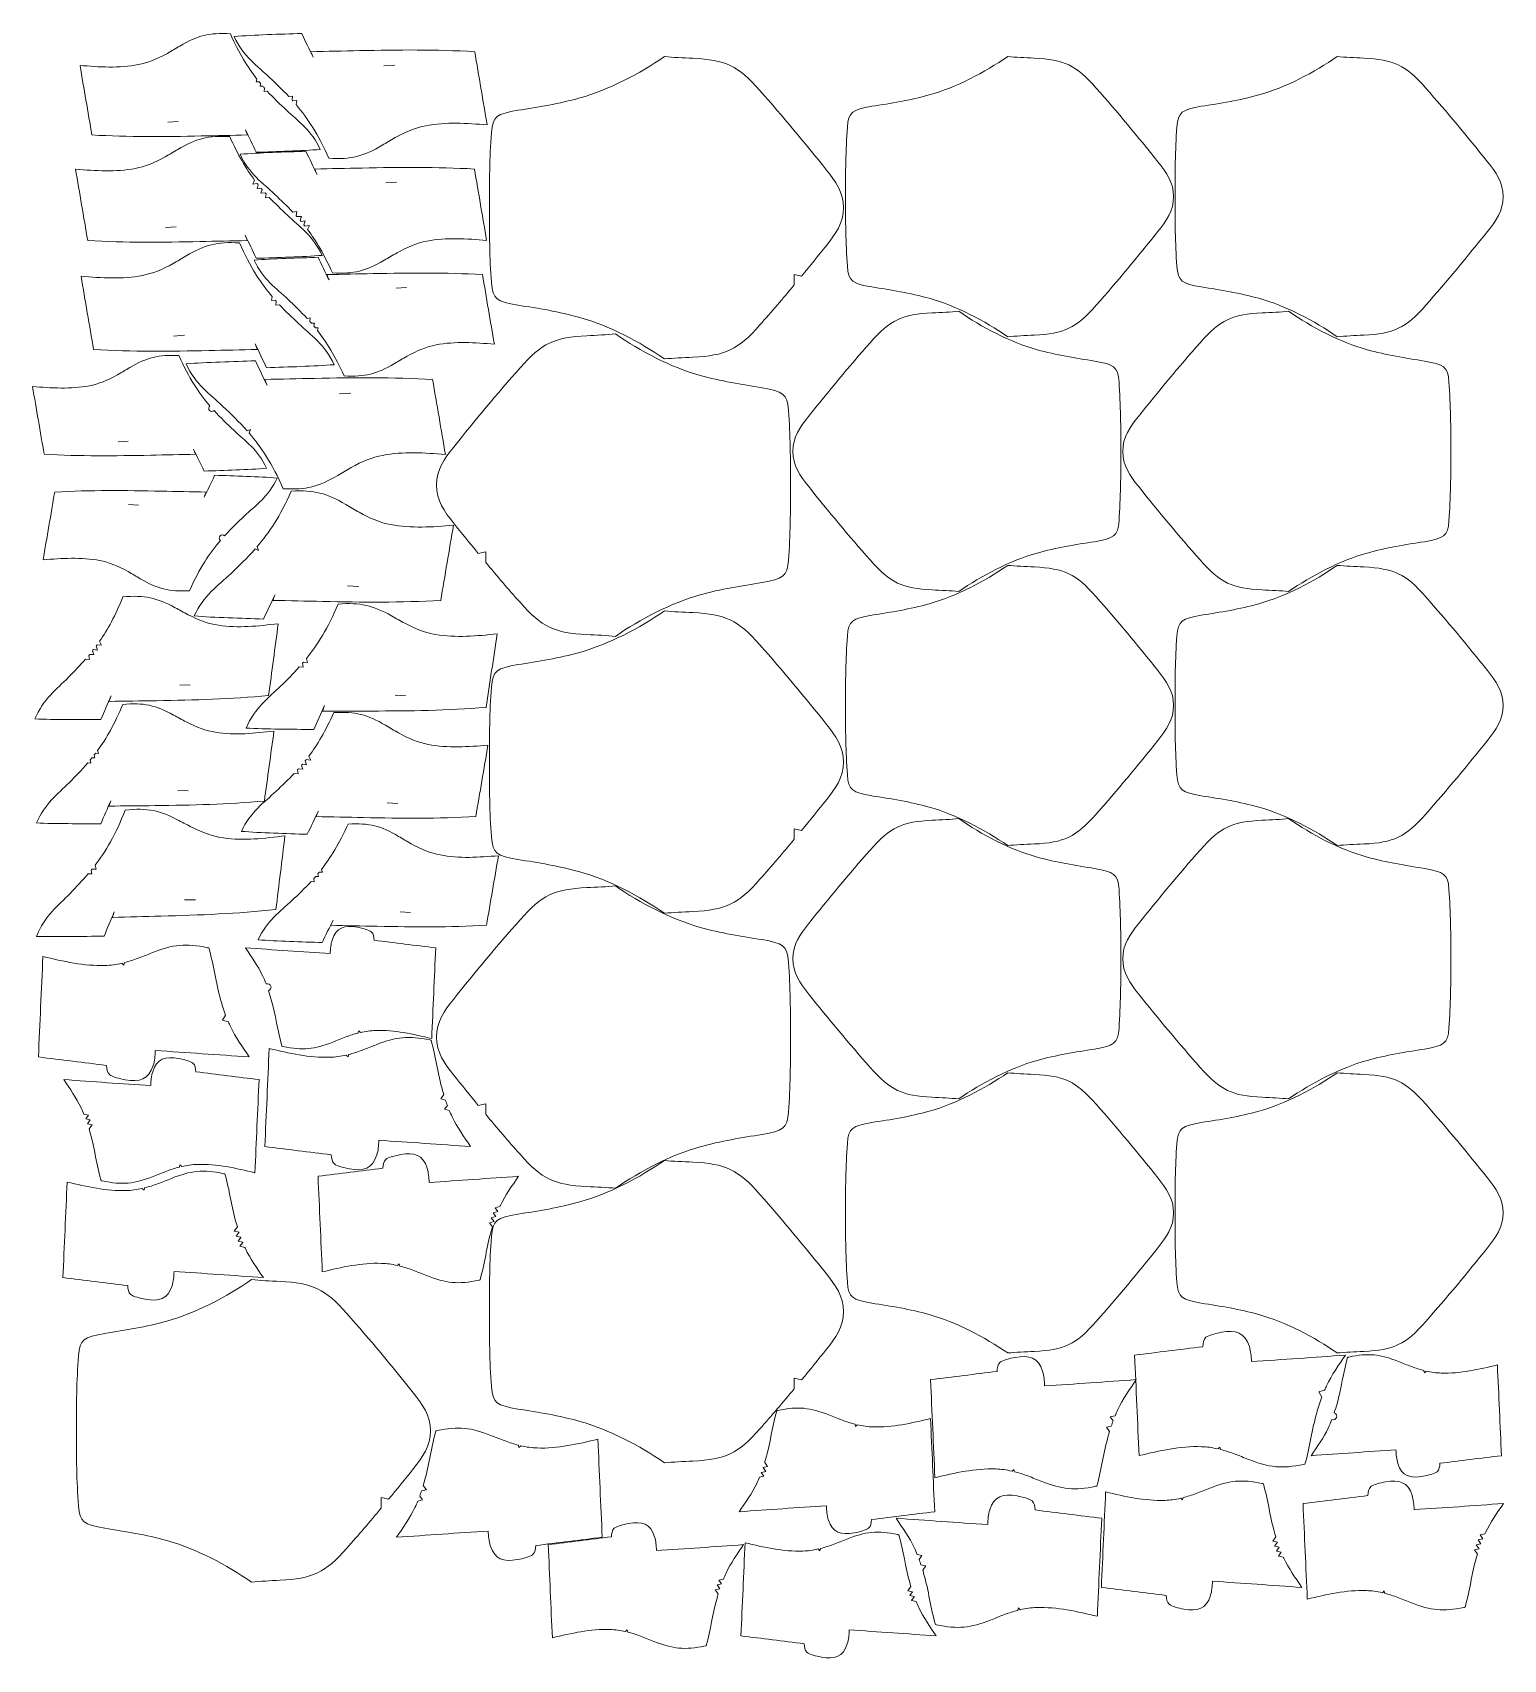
# Model space of a CAD drawing. Header units: millimetres. Extents: x 4274 to 5605, y 1406 to 2879.
import ezdxf

# ---------------------------------------------------------------- set-up
doc = ezdxf.new("R2010")
doc.units = ezdxf.units.MM
doc.header["$MEASUREMENT"] = 0
doc.layers.add('Katman 1', color=7, linetype='Continuous')

msp = doc.modelspace()

# ---------------------------------------------------------------- linework, layer by layer
at = {"layer": 'Katman 1', "color": 250, "lineweight": 20}
for points, knots in [([(4317.1516, 2848.7582), (4320.6772, 2828.1081), (4324.3834, 2806.458), (4327.909, 2785.8079), (4361.4806, 2783.8994), (4393.3813, 2784.2004), (4426.8679, 2784.9162), (4440.7797, 2785.2135), (4454.6916, 2785.5107), (4468.6035, 2785.8079), (4467.9795, 2787.3972), (4467.3555, 2788.9865), (4466.7315, 2790.5758), (4469.9878, 2783.7723), (4473.2441, 2776.9688), (4476.5004, 2770.1652), (4494.9793, 2770.7661), (4517.391, 2771.4039), (4534.5495, 2772.7346), (4526.825, 2789.8552), (4514.248, 2798.3865), (4503.9543, 2808.1721), (4498.1531, 2813.6869), (4492.3273, 2819.1846), (4486.5351, 2825.4517), (4486.5351, 2825.4517), (4483.8264, 2825.0714), (4483.8264, 2825.0714), (4483.8264, 2825.0714), (4484.1367, 2828.0953), (4484.1367, 2828.0953), (4483.6134, 2828.6832), (4483.0904, 2829.2784), (4482.5678, 2829.8813), (4482.5678, 2829.8813), (4480.0015, 2829.83), (4480.0015, 2829.83), (4480.0015, 2829.83), (4480.4995, 2832.3107), (4480.4995, 2832.3107), (4480.0252, 2832.8786), (4479.5514, 2833.4542), (4479.0778, 2834.0368), (4479.0778, 2834.0368), (4476.4359, 2833.86), (4476.4359, 2833.86), (4476.4359, 2833.86), (4477.1736, 2836.4241), (4477.1736, 2836.4241), (4468.9784, 2846.8937), (4460.9156, 2859.8044), (4453.155, 2877.4555), (4433.992, 2878.5095), (4423.4818, 2875.7121), (4407.4369, 2866.2664), (4403.7138, 2864.0746), (4400.0304, 2861.8257), (4396.1648, 2859.6606), (4387.1557, 2854.6148), (4378.3643, 2850.9638), (4369.9059, 2849.4492), (4352.5127, 2846.0162), (4334.6805, 2847.3939), (4317.1516, 2848.7582)], [0, 0, 0, 0, 0.047619048, 0.047619048, 0.047619048, 0.095238095, 0.095238095, 0.095238095, 0.142857143, 0.142857143, 0.142857143, 0.19047619, 0.19047619, 0.19047619, 0.238095238, 0.238095238, 0.238095238, 0.285714286, 0.285714286, 0.285714286, 0.333333333, 0.333333333, 0.333333333, 0.380952381, 0.380952381, 0.380952381, 0.428571429, 0.428571429, 0.428571429, 0.476190476, 0.476190476, 0.476190476, 0.523809524, 0.523809524, 0.523809524, 0.571428571, 0.571428571, 0.571428571, 0.619047619, 0.619047619, 0.619047619, 0.666666667, 0.666666667, 0.666666667, 0.714285714, 0.714285714, 0.714285714, 0.761904762, 0.761904762, 0.761904762, 0.80952381, 0.80952381, 0.80952381, 0.857142857, 0.857142857, 0.857142857, 0.904761905, 0.904761905, 0.904761905, 0.952380952, 0.952380952, 0.952380952, 1, 1, 1, 1]), ([(4685.5287, 2794.9069), (4681.8162, 2816.6515), (4677.9136, 2839.449), (4674.2011, 2861.1936), (4638.8502, 2863.2032), (4605.2588, 2862.8863), (4569.9974, 2862.1325), (4555.3483, 2861.8195), (4540.699, 2861.5065), (4526.0498, 2861.1936), (4526.7069, 2859.5201), (4527.3639, 2857.8465), (4528.021, 2856.173), (4524.5921, 2863.3371), (4521.1632, 2870.5012), (4517.7344, 2877.6653), (4498.2761, 2877.0326), (4474.6766, 2876.361), (4456.6087, 2874.9598), (4464.7426, 2856.9318), (4477.9861, 2847.9483), (4488.8254, 2837.6441), (4494.5328, 2832.2185), (4500.2627, 2826.8091), (4505.9653, 2820.7397), (4505.9653, 2820.7397), (4509.3691, 2821.0067), (4509.3691, 2821.0067), (4509.3691, 2821.0067), (4508.9416, 2817.5046), (4508.9416, 2817.5046), (4509.2012, 2817.2164), (4509.4605, 2816.9265), (4509.72, 2816.635), (4509.72, 2816.635), (4513.3647, 2816.9278), (4513.3647, 2816.9278), (4513.3647, 2816.9278), (4512.6071, 2813.3148), (4512.6071, 2813.3148), (4522.7554, 2801.356), (4532.754, 2786.4393), (4542.3171, 2764.6887), (4562.4957, 2763.5788), (4573.5629, 2766.5245), (4590.4582, 2776.4708), (4594.3787, 2778.7788), (4598.2573, 2781.1468), (4602.3277, 2783.4267), (4611.8143, 2788.7399), (4621.0717, 2792.5844), (4629.9784, 2794.1793), (4648.2934, 2797.7942), (4667.0707, 2796.3435), (4685.5287, 2794.9069)], [0, 0, 0, 0, 0.055555556, 0.055555556, 0.055555556, 0.111111111, 0.111111111, 0.111111111, 0.166666667, 0.166666667, 0.166666667, 0.222222222, 0.222222222, 0.222222222, 0.277777778, 0.277777778, 0.277777778, 0.333333333, 0.333333333, 0.333333333, 0.388888889, 0.388888889, 0.388888889, 0.444444444, 0.444444444, 0.444444444, 0.5, 0.5, 0.5, 0.555555556, 0.555555556, 0.555555556, 0.611111111, 0.611111111, 0.611111111, 0.666666667, 0.666666667, 0.666666667, 0.722222222, 0.722222222, 0.722222222, 0.777777778, 0.777777778, 0.777777778, 0.833333333, 0.833333333, 0.833333333, 0.888888889, 0.888888889, 0.888888889, 0.944444444, 0.944444444, 0.944444444, 1, 1, 1, 1]), ([(4713.1332, 2631.7883), (4731.84, 2628.9299), (4750.5457, 2625.8899), (4769.2406, 2620.6836), (4795.4685, 2613.3786), (4823.628, 2598.6449), (4845.8257, 2583.136), (4853.7922, 2583.952), (4862.8452, 2584.2933), (4871.6949, 2584.7235), (4900.83, 2586.1396), (4912.4612, 2591.366), (4932.2145, 2613.923), (4942.7615, 2625.7724), (4953.0935, 2637.8492), (4963.2837, 2650.0758), (4963.2837, 2650.0758), (4963.1779, 2659.6578), (4963.1779, 2659.6578), (4963.1779, 2659.6578), (4969.9759, 2658.15), (4969.9759, 2658.15), (4977.5431, 2667.3286), (4985.04, 2676.5816), (4992.4969, 2685.8768), (5000.5874, 2695.9616), (5007.9407, 2706.3795), (5007.7167, 2719.9767), (5007.9407, 2733.5739), (5000.5874, 2743.9918), (4992.4969, 2754.0767), (4972.8643, 2778.5491), (4952.9548, 2802.7289), (4932.2145, 2826.0304), (4912.4612, 2848.5875), (4900.83, 2853.8138), (4871.6949, 2855.2299), (4862.8452, 2855.6601), (4853.7922, 2856.0014), (4845.8257, 2856.8174), (4823.628, 2841.3085), (4795.4685, 2826.5747), (4769.2406, 2819.2698), (4750.5457, 2814.0636), (4731.84, 2811.0235), (4713.1332, 2808.1651), (4694.3872, 2804.7115), (4690.4725, 2803.0369), (4689.3156, 2787.7162), (4687.7202, 2765.4214), (4687.4367, 2742.7642), (4687.626, 2719.9767), (4687.4367, 2697.1891), (4687.7202, 2674.532), (4689.3156, 2652.2372), (4690.4725, 2636.9165), (4694.3872, 2635.2419), (4713.1332, 2631.7883)], [0, 0, 0, 0, 0.052631579, 0.052631579, 0.052631579, 0.105263158, 0.105263158, 0.105263158, 0.157894737, 0.157894737, 0.157894737, 0.210526316, 0.210526316, 0.210526316, 0.263157895, 0.263157895, 0.263157895, 0.315789474, 0.315789474, 0.315789474, 0.368421053, 0.368421053, 0.368421053, 0.421052632, 0.421052632, 0.421052632, 0.473684211, 0.473684211, 0.473684211, 0.526315789, 0.526315789, 0.526315789, 0.578947368, 0.578947368, 0.578947368, 0.631578947, 0.631578947, 0.631578947, 0.684210526, 0.684210526, 0.684210526, 0.736842105, 0.736842105, 0.736842105, 0.789473684, 0.789473684, 0.789473684, 0.842105263, 0.842105263, 0.842105263, 0.894736842, 0.894736842, 0.894736842, 0.947368421, 0.947368421, 0.947368421, 1, 1, 1, 1]), ([(5033.3996, 2811.7272), (5050.7367, 2814.3763), (5068.0729, 2817.1938), (5085.399, 2822.0189), (5109.7066, 2828.789), (5135.8044, 2842.444), (5156.3769, 2856.8174), (5163.7601, 2856.0611), (5172.1503, 2855.7448), (5180.352, 2855.3461), (5207.354, 2854.0337), (5218.1336, 2849.19), (5236.4406, 2828.2845), (5255.6624, 2806.689), (5274.1142, 2784.2796), (5292.3094, 2761.5989), (5299.8075, 2752.2524), (5306.6225, 2742.5973), (5306.4149, 2729.9956), (5306.6225, 2717.3939), (5299.8075, 2707.7388), (5292.3094, 2698.3923), (5274.1142, 2675.7116), (5255.6624, 2653.3022), (5236.4406, 2631.7067), (5218.1336, 2610.8012), (5207.354, 2605.9575), (5180.352, 2604.6451), (5172.1503, 2604.2464), (5163.7601, 2603.9301), (5156.3769, 2603.1738), (5135.8044, 2617.5472), (5109.7066, 2631.2023), (5085.399, 2637.9723), (5068.0729, 2642.7974), (5050.7367, 2645.6149), (5033.3996, 2648.264), (5016.0261, 2651.4647), (5012.398, 2653.0167), (5011.3258, 2667.2157), (5009.8472, 2687.8782), (5009.5845, 2708.8765), (5009.7599, 2729.9956), (5009.5845, 2751.1148), (5009.8472, 2772.113), (5011.3258, 2792.7755), (5012.398, 2806.9745), (5016.0261, 2808.5265), (5033.3996, 2811.7272)], [0, 0, 0, 0, 0.0625, 0.0625, 0.0625, 0.125, 0.125, 0.125, 0.1875, 0.1875, 0.1875, 0.25, 0.25, 0.25, 0.3125, 0.3125, 0.3125, 0.375, 0.375, 0.375, 0.4375, 0.4375, 0.4375, 0.5, 0.5, 0.5, 0.5625, 0.5625, 0.5625, 0.625, 0.625, 0.625, 0.6875, 0.6875, 0.6875, 0.75, 0.75, 0.75, 0.8125, 0.8125, 0.8125, 0.875, 0.875, 0.875, 0.9375, 0.9375, 0.9375, 1, 1, 1, 1]), ([(5331.5249, 2811.7272), (5348.862, 2814.3763), (5366.1982, 2817.1938), (5383.5243, 2822.0189), (5407.8319, 2828.789), (5433.9297, 2842.444), (5454.5022, 2856.8174), (5461.8854, 2856.0611), (5470.2756, 2855.7448), (5478.4773, 2855.3461), (5505.4793, 2854.0337), (5516.2589, 2849.19), (5534.5659, 2828.2845), (5553.7877, 2806.689), (5572.2395, 2784.2796), (5590.4347, 2761.5989), (5597.9328, 2752.2524), (5604.7478, 2742.5973), (5604.5402, 2729.9956), (5604.7478, 2717.3939), (5597.9328, 2707.7388), (5590.4347, 2698.3923), (5572.2395, 2675.7116), (5553.7877, 2653.3022), (5534.5659, 2631.7067), (5516.2589, 2610.8012), (5505.4793, 2605.9575), (5478.4773, 2604.6451), (5470.2756, 2604.2464), (5461.8854, 2603.9301), (5454.5022, 2603.1738), (5433.9297, 2617.5472), (5407.8319, 2631.2023), (5383.5243, 2637.9723), (5366.1982, 2642.7974), (5348.862, 2645.6149), (5331.5249, 2648.264), (5314.1514, 2651.4647), (5310.5233, 2653.0167), (5309.4511, 2667.2157), (5307.9725, 2687.8782), (5307.7098, 2708.8765), (5307.8852, 2729.9956), (5307.7098, 2751.1148), (5307.9725, 2772.113), (5309.4511, 2792.7755), (5310.5233, 2806.9745), (5314.1514, 2808.5265), (5331.5249, 2811.7272)], [0, 0, 0, 0, 0.0625, 0.0625, 0.0625, 0.125, 0.125, 0.125, 0.1875, 0.1875, 0.1875, 0.25, 0.25, 0.25, 0.3125, 0.3125, 0.3125, 0.375, 0.375, 0.375, 0.4375, 0.4375, 0.4375, 0.5, 0.5, 0.5, 0.5625, 0.5625, 0.5625, 0.625, 0.625, 0.625, 0.6875, 0.6875, 0.6875, 0.75, 0.75, 0.75, 0.8125, 0.8125, 0.8125, 0.875, 0.875, 0.875, 0.9375, 0.9375, 0.9375, 1, 1, 1, 1]), ([(4313.1122, 2754.8455), (4316.7295, 2733.6585), (4320.5321, 2711.4455), (4324.1493, 2690.2585), (4358.5938, 2688.3004), (4391.3239, 2688.6092), (4425.6811, 2689.3436), (4439.9547, 2689.6487), (4454.2283, 2689.9536), (4468.5019, 2690.2585), (4467.8616, 2691.8891), (4467.2214, 2693.5198), (4466.5812, 2695.1504), (4469.9222, 2688.17), (4473.2631, 2681.1896), (4476.6041, 2674.2091), (4495.5634, 2674.8256), (4518.5578, 2675.48), (4536.1624, 2676.8453), (4528.2371, 2694.411), (4515.3331, 2703.1642), (4504.7718, 2713.2042), (4499.3269, 2718.3802), (4493.861, 2723.5413), (4488.4196, 2729.3056), (4488.4196, 2729.3056), (4484.9012, 2728.8364), (4484.9012, 2728.8364), (4484.9012, 2728.8364), (4485.4699, 2732.4965), (4485.4699, 2732.4965), (4485.2296, 2732.7621), (4484.9893, 2733.0289), (4484.7491, 2733.2973), (4484.7491, 2733.2973), (4480.732, 2733.097), (4480.732, 2733.097), (4480.732, 2733.097), (4481.9018, 2736.5562), (4481.9018, 2736.5562), (4481.5955, 2736.9153), (4481.2892, 2737.2772), (4480.9831, 2737.6419), (4480.9831, 2737.6419), (4477.3075, 2737.1168), (4477.3075, 2737.1168), (4477.3075, 2737.1168), (4478.4188, 2740.7701), (4478.4188, 2740.7701), (4478.1283, 2741.1331), (4477.838, 2741.4987), (4477.5478, 2741.8675), (4477.5478, 2741.8675), (4473.4415, 2741.2314), (4473.4415, 2741.2314), (4473.4415, 2741.2314), (4475.1544, 2744.9845), (4475.1544, 2744.9845), (4467.4828, 2755.2187), (4459.9375, 2767.7178), (4452.6517, 2784.2889), (4432.9905, 2785.3704), (4422.207, 2782.5002), (4405.7449, 2772.8089), (4401.925, 2770.5601), (4398.1459, 2768.2528), (4394.1798, 2766.0314), (4384.9364, 2760.8544), (4375.9165, 2757.1085), (4367.2381, 2755.5545), (4349.3927, 2752.0322), (4331.0969, 2753.4457), (4313.1122, 2754.8455)], [0, 0, 0, 0, 0.041666667, 0.041666667, 0.041666667, 0.083333333, 0.083333333, 0.083333333, 0.125, 0.125, 0.125, 0.166666667, 0.166666667, 0.166666667, 0.208333333, 0.208333333, 0.208333333, 0.25, 0.25, 0.25, 0.291666667, 0.291666667, 0.291666667, 0.333333333, 0.333333333, 0.333333333, 0.375, 0.375, 0.375, 0.416666667, 0.416666667, 0.416666667, 0.458333333, 0.458333333, 0.458333333, 0.5, 0.5, 0.5, 0.541666667, 0.541666667, 0.541666667, 0.583333333, 0.583333333, 0.583333333, 0.625, 0.625, 0.625, 0.666666667, 0.666666667, 0.666666667, 0.708333333, 0.708333333, 0.708333333, 0.75, 0.75, 0.75, 0.791666667, 0.791666667, 0.791666667, 0.833333333, 0.833333333, 0.833333333, 0.875, 0.875, 0.875, 0.916666667, 0.916666667, 0.916666667, 0.958333333, 0.958333333, 0.958333333, 1, 1, 1, 1]), ([(4685.0238, 2690.3961), (4681.4065, 2711.5831), (4677.6039, 2733.7961), (4673.9867, 2754.9831), (4639.5422, 2756.9412), (4606.8121, 2756.6324), (4572.4549, 2755.898), (4558.1813, 2755.5929), (4543.9077, 2755.288), (4529.6341, 2754.9831), (4530.2744, 2753.3525), (4530.9146, 2751.7218), (4531.5548, 2750.0912), (4528.2138, 2757.0716), (4524.8729, 2764.052), (4521.5319, 2771.0325), (4502.5726, 2770.416), (4479.5782, 2769.7616), (4461.9736, 2768.3963), (4469.8989, 2750.8306), (4482.8029, 2742.0774), (4493.3642, 2732.0374), (4498.8091, 2726.8614), (4504.275, 2721.7003), (4509.7164, 2715.936), (4509.7164, 2715.936), (4513.2348, 2716.4052), (4513.2348, 2716.4052), (4513.2348, 2716.4052), (4512.6661, 2712.7451), (4512.6661, 2712.7451), (4512.9064, 2712.4795), (4513.1467, 2712.2127), (4513.3869, 2711.9443), (4513.3869, 2711.9443), (4517.404, 2712.1446), (4517.404, 2712.1446), (4517.404, 2712.1446), (4516.2342, 2708.6854), (4516.2342, 2708.6854), (4516.5405, 2708.3263), (4516.8468, 2707.9644), (4517.1529, 2707.5997), (4517.1529, 2707.5997), (4520.8285, 2708.1248), (4520.8285, 2708.1248), (4520.8285, 2708.1248), (4519.7172, 2704.4715), (4519.7172, 2704.4715), (4520.0077, 2704.1085), (4520.298, 2703.7429), (4520.5882, 2703.3741), (4520.5882, 2703.3741), (4524.6945, 2704.0102), (4524.6945, 2704.0102), (4524.6945, 2704.0102), (4522.9816, 2700.2571), (4522.9816, 2700.2571), (4530.6532, 2690.0229), (4538.1985, 2677.5238), (4545.4843, 2660.9527), (4565.1455, 2659.8712), (4575.929, 2662.7414), (4592.3911, 2672.4327), (4596.211, 2674.6815), (4599.9901, 2676.9888), (4603.9562, 2679.2102), (4613.1996, 2684.3872), (4622.2195, 2688.1331), (4630.8979, 2689.6871), (4648.7433, 2693.2094), (4667.0391, 2691.7959), (4685.0238, 2690.3961)], [0, 0, 0, 0, 0.041666667, 0.041666667, 0.041666667, 0.083333333, 0.083333333, 0.083333333, 0.125, 0.125, 0.125, 0.166666667, 0.166666667, 0.166666667, 0.208333333, 0.208333333, 0.208333333, 0.25, 0.25, 0.25, 0.291666667, 0.291666667, 0.291666667, 0.333333333, 0.333333333, 0.333333333, 0.375, 0.375, 0.375, 0.416666667, 0.416666667, 0.416666667, 0.458333333, 0.458333333, 0.458333333, 0.5, 0.5, 0.5, 0.541666667, 0.541666667, 0.541666667, 0.583333333, 0.583333333, 0.583333333, 0.625, 0.625, 0.625, 0.666666667, 0.666666667, 0.666666667, 0.708333333, 0.708333333, 0.708333333, 0.75, 0.75, 0.75, 0.791666667, 0.791666667, 0.791666667, 0.833333333, 0.833333333, 0.833333333, 0.875, 0.875, 0.875, 0.916666667, 0.916666667, 0.916666667, 0.958333333, 0.958333333, 0.958333333, 1, 1, 1, 1]), ([(4318.1, 2657.9597), (4321.8125, 2636.2151), (4325.7151, 2613.4176), (4329.4276, 2591.673), (4364.7785, 2589.6634), (4398.3699, 2589.9803), (4433.6313, 2590.7341), (4448.2804, 2591.0471), (4462.9297, 2591.3601), (4477.5789, 2591.673), (4476.9218, 2593.3465), (4476.2648, 2595.0201), (4475.6077, 2596.6936), (4479.0366, 2589.5295), (4482.4655, 2582.3654), (4485.8943, 2575.2013), (4505.3526, 2575.834), (4528.9521, 2576.5056), (4547.02, 2577.9068), (4538.8861, 2595.9348), (4525.6426, 2604.9183), (4514.8033, 2615.2225), (4509.0959, 2620.6481), (4503.366, 2626.0575), (4497.6634, 2632.1269), (4497.6634, 2632.1269), (4494.2596, 2631.8599), (4494.2596, 2631.8599), (4494.2596, 2631.8599), (4494.6871, 2635.362), (4494.6871, 2635.362), (4494.4275, 2635.6502), (4494.1682, 2635.9401), (4493.9087, 2636.2316), (4493.9087, 2636.2316), (4490.264, 2635.9388), (4490.264, 2635.9388), (4490.264, 2635.9388), (4491.0216, 2639.5518), (4491.0216, 2639.5518), (4480.8733, 2651.5106), (4470.8747, 2666.4273), (4461.3116, 2688.1779), (4441.133, 2689.2878), (4430.0658, 2686.3421), (4413.1705, 2676.3958), (4409.25, 2674.0878), (4405.3714, 2671.7198), (4401.301, 2669.4399), (4391.8144, 2664.1267), (4382.557, 2660.2822), (4373.6503, 2658.6873), (4355.3353, 2655.0724), (4336.558, 2656.5231), (4318.1, 2657.9597)], [0, 0, 0, 0, 0.055555556, 0.055555556, 0.055555556, 0.111111111, 0.111111111, 0.111111111, 0.166666667, 0.166666667, 0.166666667, 0.222222222, 0.222222222, 0.222222222, 0.277777778, 0.277777778, 0.277777778, 0.333333333, 0.333333333, 0.333333333, 0.388888889, 0.388888889, 0.388888889, 0.444444444, 0.444444444, 0.444444444, 0.5, 0.5, 0.5, 0.555555556, 0.555555556, 0.555555556, 0.611111111, 0.611111111, 0.611111111, 0.666666667, 0.666666667, 0.666666667, 0.722222222, 0.722222222, 0.722222222, 0.777777778, 0.777777778, 0.777777778, 0.833333333, 0.833333333, 0.833333333, 0.888888889, 0.888888889, 0.888888889, 0.944444444, 0.944444444, 0.944444444, 1, 1, 1, 1]), ([(4691.9981, 2596.4835), (4688.4725, 2617.1336), (4684.7663, 2638.7837), (4681.2407, 2659.4338), (4647.6691, 2661.3423), (4615.7684, 2661.0413), (4582.2818, 2660.3255), (4568.37, 2660.0282), (4554.4581, 2659.731), (4540.5462, 2659.4338), (4541.1702, 2657.8445), (4541.7942, 2656.2552), (4542.4182, 2654.6659), (4539.1619, 2661.4694), (4535.9056, 2668.2729), (4532.6493, 2675.0765), (4514.1704, 2674.4756), (4491.7587, 2673.8378), (4474.6002, 2672.5071), (4482.3247, 2655.3865), (4494.9017, 2646.8552), (4505.1954, 2637.0696), (4510.9966, 2631.5548), (4516.8224, 2626.0571), (4522.6146, 2619.79), (4522.6146, 2619.79), (4525.3233, 2620.1703), (4525.3233, 2620.1703), (4525.3233, 2620.1703), (4525.013, 2617.1464), (4525.013, 2617.1464), (4525.5363, 2616.5585), (4526.0593, 2615.9633), (4526.5819, 2615.3604), (4526.5819, 2615.3604), (4529.1482, 2615.4117), (4529.1482, 2615.4117), (4529.1482, 2615.4117), (4528.6502, 2612.931), (4528.6502, 2612.931), (4529.1245, 2612.3631), (4529.5983, 2611.7875), (4530.0719, 2611.2049), (4530.0719, 2611.2049), (4532.7138, 2611.3817), (4532.7138, 2611.3817), (4532.7138, 2611.3817), (4531.9761, 2608.8176), (4531.9761, 2608.8176), (4540.1713, 2598.348), (4548.2341, 2585.4373), (4555.9947, 2567.7862), (4575.1577, 2566.7322), (4585.6679, 2569.5296), (4601.7128, 2578.9753), (4605.4359, 2581.1671), (4609.1193, 2583.416), (4612.9849, 2585.5811), (4621.994, 2590.6269), (4630.7854, 2594.2779), (4639.2438, 2595.7925), (4656.637, 2599.2255), (4674.4692, 2597.8478), (4691.9981, 2596.4835)], [0, 0, 0, 0, 0.047619048, 0.047619048, 0.047619048, 0.095238095, 0.095238095, 0.095238095, 0.142857143, 0.142857143, 0.142857143, 0.19047619, 0.19047619, 0.19047619, 0.238095238, 0.238095238, 0.238095238, 0.285714286, 0.285714286, 0.285714286, 0.333333333, 0.333333333, 0.333333333, 0.380952381, 0.380952381, 0.380952381, 0.428571429, 0.428571429, 0.428571429, 0.476190476, 0.476190476, 0.476190476, 0.523809524, 0.523809524, 0.523809524, 0.571428571, 0.571428571, 0.571428571, 0.619047619, 0.619047619, 0.619047619, 0.666666667, 0.666666667, 0.666666667, 0.714285714, 0.714285714, 0.714285714, 0.761904762, 0.761904762, 0.761904762, 0.80952381, 0.80952381, 0.80952381, 0.857142857, 0.857142857, 0.857142857, 0.904761905, 0.904761905, 0.904761905, 0.952380952, 0.952380952, 0.952380952, 1, 1, 1, 1]), ([(5235.0295, 2581.1964), (5217.6924, 2583.8455), (5200.3562, 2586.663), (5183.0301, 2591.4881), (5158.7225, 2598.2582), (5132.6247, 2611.9132), (5112.0522, 2626.2866), (5104.669, 2625.5303), (5096.2788, 2625.214), (5088.0771, 2624.8153), (5061.0751, 2623.5029), (5050.2955, 2618.6592), (5031.9885, 2597.7537), (5012.7667, 2576.1582), (4994.3149, 2553.7488), (4976.1197, 2531.0681), (4968.6216, 2521.7216), (4961.8066, 2512.0665), (4962.0142, 2499.4648), (4961.8066, 2486.8631), (4968.6216, 2477.208), (4976.1197, 2467.8615), (4994.3149, 2445.1808), (5012.7667, 2422.7714), (5031.9885, 2401.1759), (5050.2955, 2380.2704), (5061.0751, 2375.4267), (5088.0771, 2374.1143), (5096.2788, 2373.7156), (5104.669, 2373.3993), (5112.0522, 2372.643), (5132.6247, 2387.0164), (5158.7225, 2400.6715), (5183.0301, 2407.4415), (5200.3562, 2412.2666), (5217.6924, 2415.0841), (5235.0295, 2417.7332), (5252.403, 2420.9339), (5256.0311, 2422.4859), (5257.1033, 2436.6849), (5258.5819, 2457.3474), (5258.8446, 2478.3457), (5258.6692, 2499.4648), (5258.8446, 2520.584), (5258.5819, 2541.5822), (5257.1033, 2562.2447), (5256.0311, 2576.4437), (5252.403, 2577.9957), (5235.0295, 2581.1964)], [0, 0, 0, 0, 0.0625, 0.0625, 0.0625, 0.125, 0.125, 0.125, 0.1875, 0.1875, 0.1875, 0.25, 0.25, 0.25, 0.3125, 0.3125, 0.3125, 0.375, 0.375, 0.375, 0.4375, 0.4375, 0.4375, 0.5, 0.5, 0.5, 0.5625, 0.5625, 0.5625, 0.625, 0.625, 0.625, 0.6875, 0.6875, 0.6875, 0.75, 0.75, 0.75, 0.8125, 0.8125, 0.8125, 0.875, 0.875, 0.875, 0.9375, 0.9375, 0.9375, 1, 1, 1, 1]), ([(5533.544, 2581.1964), (5516.2069, 2583.8455), (5498.8707, 2586.663), (5481.5446, 2591.4881), (5457.237, 2598.2582), (5431.1392, 2611.9132), (5410.5667, 2626.2866), (5403.1835, 2625.5303), (5394.7933, 2625.214), (5386.5916, 2624.8153), (5359.5896, 2623.5029), (5348.81, 2618.6592), (5330.503, 2597.7537), (5311.2812, 2576.1582), (5292.8294, 2553.7488), (5274.6342, 2531.0681), (5267.1361, 2521.7216), (5260.3211, 2512.0665), (5260.5287, 2499.4648), (5260.3211, 2486.8631), (5267.1361, 2477.208), (5274.6342, 2467.8615), (5292.8294, 2445.1808), (5311.2812, 2422.7714), (5330.503, 2401.1759), (5348.81, 2380.2704), (5359.5896, 2375.4267), (5386.5916, 2374.1143), (5394.7933, 2373.7156), (5403.1835, 2373.3993), (5410.5667, 2372.643), (5431.1392, 2387.0164), (5457.237, 2400.6715), (5481.5446, 2407.4415), (5498.8707, 2412.2666), (5516.2069, 2415.0841), (5533.544, 2417.7332), (5550.9175, 2420.9339), (5554.5456, 2422.4859), (5555.6178, 2436.6849), (5557.0964, 2457.3474), (5557.3591, 2478.3457), (5557.1837, 2499.4648), (5557.3591, 2520.584), (5557.0964, 2541.5822), (5555.6178, 2562.2447), (5554.5456, 2576.4437), (5550.9175, 2577.9957), (5533.544, 2581.1964)], [0, 0, 0, 0, 0.0625, 0.0625, 0.0625, 0.125, 0.125, 0.125, 0.1875, 0.1875, 0.1875, 0.25, 0.25, 0.25, 0.3125, 0.3125, 0.3125, 0.375, 0.375, 0.375, 0.4375, 0.4375, 0.4375, 0.5, 0.5, 0.5, 0.5625, 0.5625, 0.5625, 0.625, 0.625, 0.625, 0.6875, 0.6875, 0.6875, 0.75, 0.75, 0.75, 0.8125, 0.8125, 0.8125, 0.875, 0.875, 0.875, 0.9375, 0.9375, 0.9375, 1, 1, 1, 1]), ([(4934.2867, 2380.7218), (4915.5799, 2377.8634), (4896.8742, 2374.8234), (4878.1793, 2369.6171), (4851.9514, 2362.3121), (4823.7919, 2347.5784), (4801.5942, 2332.0695), (4793.6277, 2332.8855), (4784.5747, 2333.2268), (4775.725, 2333.657), (4746.5899, 2335.0731), (4734.9587, 2340.2995), (4715.2054, 2362.8565), (4704.6584, 2374.7059), (4694.3264, 2386.7827), (4684.1362, 2399.0093), (4684.1362, 2399.0093), (4684.242, 2408.5913), (4684.242, 2408.5913), (4684.242, 2408.5913), (4677.444, 2407.0835), (4677.444, 2407.0835), (4669.8768, 2416.2621), (4662.3799, 2425.5151), (4654.923, 2434.8103), (4646.8325, 2444.8951), (4639.4792, 2455.313), (4639.7032, 2468.9102), (4639.4792, 2482.5074), (4646.8325, 2492.9253), (4654.923, 2503.0102), (4674.5556, 2527.4826), (4694.4651, 2551.6624), (4715.2054, 2574.9639), (4734.9587, 2597.521), (4746.5899, 2602.7473), (4775.725, 2604.1634), (4784.5747, 2604.5936), (4793.6277, 2604.9349), (4801.5942, 2605.7509), (4823.7919, 2590.242), (4851.9514, 2575.5082), (4878.1793, 2568.2033), (4896.8742, 2562.9971), (4915.5799, 2559.957), (4934.2867, 2557.0986), (4953.0327, 2553.645), (4956.9474, 2551.9704), (4958.1043, 2536.6497), (4959.6997, 2514.3549), (4959.9832, 2491.6977), (4959.7939, 2468.9102), (4959.9832, 2446.1226), (4959.6997, 2423.4655), (4958.1043, 2401.1707), (4956.9474, 2385.85), (4953.0327, 2384.1754), (4934.2867, 2380.7218)], [0, 0, 0, 0, 0.052631579, 0.052631579, 0.052631579, 0.105263158, 0.105263158, 0.105263158, 0.157894737, 0.157894737, 0.157894737, 0.210526316, 0.210526316, 0.210526316, 0.263157895, 0.263157895, 0.263157895, 0.315789474, 0.315789474, 0.315789474, 0.368421053, 0.368421053, 0.368421053, 0.421052632, 0.421052632, 0.421052632, 0.473684211, 0.473684211, 0.473684211, 0.526315789, 0.526315789, 0.526315789, 0.578947368, 0.578947368, 0.578947368, 0.631578947, 0.631578947, 0.631578947, 0.684210526, 0.684210526, 0.684210526, 0.736842105, 0.736842105, 0.736842105, 0.789473684, 0.789473684, 0.789473684, 0.842105263, 0.842105263, 0.842105263, 0.894736842, 0.894736842, 0.894736842, 0.947368421, 0.947368421, 0.947368421, 1, 1, 1, 1]), ([(4274.2142, 2558.1856), (4277.6481, 2538.0724), (4281.2579, 2516.9852), (4284.6919, 2496.872), (4317.3906, 2495.0131), (4348.4619, 2495.3063), (4381.0779, 2496.0035), (4394.6279, 2496.293), (4408.1781, 2496.5825), (4421.7283, 2496.872), (4421.1206, 2498.42), (4420.5128, 2499.9679), (4419.905, 2501.5159), (4423.0766, 2494.8893), (4426.2483, 2488.2627), (4429.4199, 2481.636), (4447.4184, 2482.2213), (4469.2474, 2482.8425), (4485.9598, 2484.1386), (4478.4361, 2500.8141), (4466.1861, 2509.1235), (4456.16, 2518.6547), (4450.2415, 2524.281), (4444.2967, 2529.8886), (4438.3907, 2536.3592), (4437.8799, 2535.8996), (4437.2039, 2535.6198), (4436.4626, 2535.6198), (4434.8698, 2535.6198), (4433.5786, 2536.911), (4433.5786, 2538.5038), (4433.5786, 2539.3728), (4433.963, 2540.1519), (4434.571, 2540.6807), (4425.0439, 2551.8233), (4415.6553, 2565.7262), (4406.6815, 2586.1368), (4388.0167, 2587.1633), (4377.7798, 2584.4387), (4362.1521, 2575.2386), (4358.5258, 2573.1038), (4354.9381, 2570.9133), (4351.173, 2568.8045), (4342.3982, 2563.8899), (4333.8353, 2560.3338), (4325.5969, 2558.8586), (4308.6559, 2555.5149), (4291.2873, 2556.8568), (4274.2142, 2558.1856)], [0, 0, 0, 0, 0.0625, 0.0625, 0.0625, 0.125, 0.125, 0.125, 0.1875, 0.1875, 0.1875, 0.25, 0.25, 0.25, 0.3125, 0.3125, 0.3125, 0.375, 0.375, 0.375, 0.4375, 0.4375, 0.4375, 0.5, 0.5, 0.5, 0.5625, 0.5625, 0.5625, 0.625, 0.625, 0.625, 0.6875, 0.6875, 0.6875, 0.75, 0.75, 0.75, 0.8125, 0.8125, 0.8125, 0.875, 0.875, 0.875, 0.9375, 0.9375, 0.9375, 1, 1, 1, 1]), ([(4647.7392, 2496.6246), (4643.9351, 2518.9061), (4639.9361, 2542.2665), (4636.132, 2564.548), (4599.9082, 2566.6072), (4565.4874, 2566.2825), (4529.3553, 2565.5101), (4514.3445, 2565.1893), (4499.3336, 2564.8687), (4484.3226, 2564.548), (4484.9959, 2562.8331), (4485.6692, 2561.1183), (4486.3425, 2559.4034), (4482.829, 2566.7444), (4479.3154, 2574.0854), (4475.8019, 2581.4264), (4455.8631, 2580.7781), (4431.6809, 2580.0899), (4413.1669, 2578.6541), (4421.5016, 2560.1809), (4435.0722, 2550.9757), (4446.1791, 2540.417), (4453.5684, 2533.3925), (4460.9948, 2526.3939), (4468.3548, 2518.024), (4468.3548, 2518.024), (4471.2858, 2519.2963), (4471.2858, 2519.2963), (4471.2858, 2519.2963), (4470.2341, 2515.8543), (4470.2341, 2515.8543), (4480.7407, 2503.5379), (4491.0939, 2488.1721), (4500.9916, 2465.6602), (4521.6684, 2464.523), (4533.0089, 2467.5413), (4550.3214, 2477.7333), (4554.3386, 2480.0982), (4558.313, 2482.5248), (4562.484, 2484.8609), (4572.2048, 2490.3053), (4581.6907, 2494.2448), (4590.8173, 2495.879), (4609.5846, 2499.5832), (4628.8255, 2498.0967), (4647.7392, 2496.6246)], [0, 0, 0, 0, 0.066666667, 0.066666667, 0.066666667, 0.133333333, 0.133333333, 0.133333333, 0.2, 0.2, 0.2, 0.266666667, 0.266666667, 0.266666667, 0.333333333, 0.333333333, 0.333333333, 0.4, 0.4, 0.4, 0.466666667, 0.466666667, 0.466666667, 0.533333333, 0.533333333, 0.533333333, 0.6, 0.6, 0.6, 0.666666667, 0.666666667, 0.666666667, 0.733333333, 0.733333333, 0.733333333, 0.8, 0.8, 0.8, 0.866666667, 0.866666667, 0.866666667, 0.933333333, 0.933333333, 0.933333333, 1, 1, 1, 1]), ([(4283.7493, 2401.2866), (4287.1832, 2421.3998), (4290.793, 2442.487), (4294.227, 2462.6002), (4326.9257, 2464.4591), (4357.997, 2464.1659), (4390.613, 2463.4687), (4404.163, 2463.1792), (4417.7132, 2462.8897), (4431.2634, 2462.6002), (4430.6557, 2461.0522), (4430.0479, 2459.5043), (4429.4401, 2457.9563), (4432.6117, 2464.5829), (4435.7834, 2471.2095), (4438.955, 2477.8362), (4456.9535, 2477.2509), (4478.7825, 2476.6297), (4495.4949, 2475.3336), (4487.9712, 2458.6581), (4475.7212, 2450.3487), (4465.6951, 2440.8175), (4459.7766, 2435.1912), (4453.8318, 2429.5836), (4447.9258, 2423.113), (4447.415, 2423.5726), (4446.739, 2423.8524), (4445.9977, 2423.8524), (4444.4049, 2423.8524), (4443.1137, 2422.5612), (4443.1137, 2420.9684), (4443.1137, 2420.0994), (4443.4981, 2419.3203), (4444.1061, 2418.7915), (4434.579, 2407.6489), (4425.1904, 2393.746), (4416.2166, 2373.3354), (4397.5518, 2372.3089), (4387.3149, 2375.0335), (4371.6872, 2384.2336), (4368.0609, 2386.3684), (4364.4732, 2388.5589), (4360.7081, 2390.6677), (4351.9333, 2395.5823), (4343.3704, 2399.1384), (4335.132, 2400.6136), (4318.191, 2403.9573), (4300.8224, 2402.6154), (4283.7493, 2401.2866)], [0, 0, 0, 0, 0.0625, 0.0625, 0.0625, 0.125, 0.125, 0.125, 0.1875, 0.1875, 0.1875, 0.25, 0.25, 0.25, 0.3125, 0.3125, 0.3125, 0.375, 0.375, 0.375, 0.4375, 0.4375, 0.4375, 0.5, 0.5, 0.5, 0.5625, 0.5625, 0.5625, 0.625, 0.625, 0.625, 0.6875, 0.6875, 0.6875, 0.75, 0.75, 0.75, 0.8125, 0.8125, 0.8125, 0.875, 0.875, 0.875, 0.9375, 0.9375, 0.9375, 1, 1, 1, 1]), ([(4655.0394, 2432.5432), (4651.2353, 2410.2617), (4647.2363, 2386.9013), (4643.4322, 2364.6198), (4607.2084, 2362.5606), (4572.7876, 2362.8853), (4536.6555, 2363.6577), (4521.6447, 2363.9785), (4506.6338, 2364.2991), (4491.6228, 2364.6198), (4492.2961, 2366.3347), (4492.9694, 2368.0495), (4493.6427, 2369.7644), (4490.1292, 2362.4234), (4486.6156, 2355.0824), (4483.1021, 2347.7414), (4463.1633, 2348.3897), (4438.9811, 2349.0779), (4420.4671, 2350.5137), (4428.8018, 2368.9869), (4442.3724, 2378.1921), (4453.4793, 2388.7508), (4460.8686, 2395.7753), (4468.295, 2402.7739), (4475.655, 2411.1438), (4475.655, 2411.1438), (4478.586, 2409.8715), (4478.586, 2409.8715), (4478.586, 2409.8715), (4477.5343, 2413.3135), (4477.5343, 2413.3135), (4488.0409, 2425.6299), (4498.3941, 2440.9957), (4508.2918, 2463.5076), (4528.9686, 2464.6448), (4540.3091, 2461.6265), (4557.6216, 2451.4345), (4561.6388, 2449.0696), (4565.6132, 2446.643), (4569.7842, 2444.3069), (4579.505, 2438.8625), (4588.9909, 2434.923), (4598.1175, 2433.2888), (4616.8848, 2429.5846), (4636.1257, 2431.0711), (4655.0394, 2432.5432)], [0, 0, 0, 0, 0.066666667, 0.066666667, 0.066666667, 0.133333333, 0.133333333, 0.133333333, 0.2, 0.2, 0.2, 0.266666667, 0.266666667, 0.266666667, 0.333333333, 0.333333333, 0.333333333, 0.4, 0.4, 0.4, 0.466666667, 0.466666667, 0.466666667, 0.533333333, 0.533333333, 0.533333333, 0.6, 0.6, 0.6, 0.666666667, 0.666666667, 0.666666667, 0.733333333, 0.733333333, 0.733333333, 0.8, 0.8, 0.8, 0.866666667, 0.866666667, 0.866666667, 0.933333333, 0.933333333, 0.933333333, 1, 1, 1, 1]), ([(5033.3996, 2351.2355), (5050.7367, 2353.8846), (5068.0729, 2356.7021), (5085.399, 2361.5272), (5109.7066, 2368.2973), (5135.8044, 2381.9523), (5156.3769, 2396.3257), (5163.7601, 2395.5694), (5172.1503, 2395.2531), (5180.352, 2394.8544), (5207.354, 2393.542), (5218.1336, 2388.6983), (5236.4406, 2367.7928), (5255.6624, 2346.1973), (5274.1142, 2323.7879), (5292.3094, 2301.1072), (5299.8075, 2291.7607), (5306.6225, 2282.1056), (5306.4149, 2269.5039), (5306.6225, 2256.9022), (5299.8075, 2247.2471), (5292.3094, 2237.9006), (5274.1142, 2215.2199), (5255.6624, 2192.8105), (5236.4406, 2171.215), (5218.1336, 2150.3095), (5207.354, 2145.4658), (5180.352, 2144.1534), (5172.1503, 2143.7547), (5163.7601, 2143.4384), (5156.3769, 2142.6821), (5135.8044, 2157.0555), (5109.7066, 2170.7106), (5085.399, 2177.4806), (5068.0729, 2182.3057), (5050.7367, 2185.1232), (5033.3996, 2187.7723), (5016.0261, 2190.973), (5012.398, 2192.525), (5011.3258, 2206.724), (5009.8472, 2227.3865), (5009.5845, 2248.3848), (5009.7599, 2269.5039), (5009.5845, 2290.6231), (5009.8472, 2311.6213), (5011.3258, 2332.2838), (5012.398, 2346.4828), (5016.0261, 2348.0348), (5033.3996, 2351.2355)], [0, 0, 0, 0, 0.0625, 0.0625, 0.0625, 0.125, 0.125, 0.125, 0.1875, 0.1875, 0.1875, 0.25, 0.25, 0.25, 0.3125, 0.3125, 0.3125, 0.375, 0.375, 0.375, 0.4375, 0.4375, 0.4375, 0.5, 0.5, 0.5, 0.5625, 0.5625, 0.5625, 0.625, 0.625, 0.625, 0.6875, 0.6875, 0.6875, 0.75, 0.75, 0.75, 0.8125, 0.8125, 0.8125, 0.875, 0.875, 0.875, 0.9375, 0.9375, 0.9375, 1, 1, 1, 1]), ([(5331.5249, 2351.2355), (5348.862, 2353.8846), (5366.1982, 2356.7021), (5383.5243, 2361.5272), (5407.8319, 2368.2973), (5433.9297, 2381.9523), (5454.5022, 2396.3257), (5461.8854, 2395.5694), (5470.2756, 2395.2531), (5478.4773, 2394.8544), (5505.4793, 2393.542), (5516.2589, 2388.6983), (5534.5659, 2367.7928), (5553.7877, 2346.1973), (5572.2395, 2323.7879), (5590.4347, 2301.1072), (5597.9328, 2291.7607), (5604.7478, 2282.1056), (5604.5402, 2269.5039), (5604.7478, 2256.9022), (5597.9328, 2247.2471), (5590.4347, 2237.9006), (5572.2395, 2215.2199), (5553.7877, 2192.8105), (5534.5659, 2171.215), (5516.2589, 2150.3095), (5505.4793, 2145.4658), (5478.4773, 2144.1534), (5470.2756, 2143.7547), (5461.8854, 2143.4384), (5454.5022, 2142.6821), (5433.9297, 2157.0555), (5407.8319, 2170.7106), (5383.5243, 2177.4806), (5366.1982, 2182.3057), (5348.862, 2185.1232), (5331.5249, 2187.7723), (5314.1514, 2190.973), (5310.5233, 2192.525), (5309.4511, 2206.724), (5307.9725, 2227.3865), (5307.7098, 2248.3848), (5307.8852, 2269.5039), (5307.7098, 2290.6231), (5307.9725, 2311.6213), (5309.4511, 2332.2838), (5310.5233, 2346.4828), (5314.1514, 2348.0348), (5331.5249, 2351.2355)], [0, 0, 0, 0, 0.0625, 0.0625, 0.0625, 0.125, 0.125, 0.125, 0.1875, 0.1875, 0.1875, 0.25, 0.25, 0.25, 0.3125, 0.3125, 0.3125, 0.375, 0.375, 0.375, 0.4375, 0.4375, 0.4375, 0.5, 0.5, 0.5, 0.5625, 0.5625, 0.5625, 0.625, 0.625, 0.625, 0.6875, 0.6875, 0.6875, 0.75, 0.75, 0.75, 0.8125, 0.8125, 0.8125, 0.875, 0.875, 0.875, 0.9375, 0.9375, 0.9375, 1, 1, 1, 1]), ([(4496.4361, 2343.4714), (4493.6043, 2322.1652), (4490.6254, 2299.8268), (4487.7936, 2278.5206), (4453.4451, 2275.2908), (4420.7259, 2274.3897), (4386.365, 2273.8537), (4372.09, 2273.631), (4357.8149, 2273.4082), (4343.5397, 2273.1853), (4344.1193, 2274.8385), (4344.6988, 2276.4917), (4345.2783, 2278.1449), (4342.1976, 2271.0458), (4339.1169, 2263.9466), (4336.0362, 2256.8474), (4317.0671, 2256.7628), (4294.0642, 2256.5669), (4276.4211, 2257.2806), (4283.6918, 2275.1272), (4296.2635, 2284.3513), (4306.4465, 2294.7748), (4311.6964, 2300.1486), (4316.9678, 2305.5082), (4322.1924, 2311.4696), (4322.1924, 2311.4696), (4325.7257, 2311.1308), (4325.7257, 2311.1308), (4325.7257, 2311.1308), (4325.0222, 2314.7673), (4325.0222, 2314.7673), (4325.2525, 2315.0416), (4325.4828, 2315.3171), (4325.7129, 2315.5942), (4325.7129, 2315.5942), (4329.7347, 2315.5425), (4329.7347, 2315.5425), (4329.7347, 2315.5425), (4328.4378, 2318.9562), (4328.4378, 2318.9562), (4328.7306, 2319.3264), (4329.0233, 2319.6993), (4329.3158, 2320.075), (4329.3158, 2320.075), (4333.0082, 2319.6861), (4333.0082, 2319.6861), (4333.0082, 2319.6861), (4331.7627, 2323.2959), (4331.7627, 2323.2959), (4332.0395, 2323.6694), (4332.3162, 2324.0455), (4332.5925, 2324.4248), (4332.5925, 2324.4248), (4336.7195, 2323.9409), (4336.7195, 2323.9409), (4336.7195, 2323.9409), (4334.869, 2327.6281), (4334.869, 2327.6281), (4342.1571, 2338.1388), (4349.2353, 2350.9083), (4355.9037, 2367.7374), (4375.5115, 2369.5447), (4386.3937, 2367.0751), (4403.2027, 2357.9989), (4407.1031, 2355.8928), (4410.965, 2353.7267), (4415.0105, 2351.6534), (4424.4388, 2346.8216), (4433.5911, 2343.4116), (4442.3209, 2342.1794), (4460.2843, 2339.3191), (4478.5154, 2341.4079), (4496.4361, 2343.4714)], [0, 0, 0, 0, 0.041666667, 0.041666667, 0.041666667, 0.083333333, 0.083333333, 0.083333333, 0.125, 0.125, 0.125, 0.166666667, 0.166666667, 0.166666667, 0.208333333, 0.208333333, 0.208333333, 0.25, 0.25, 0.25, 0.291666667, 0.291666667, 0.291666667, 0.333333333, 0.333333333, 0.333333333, 0.375, 0.375, 0.375, 0.416666667, 0.416666667, 0.416666667, 0.458333333, 0.458333333, 0.458333333, 0.5, 0.5, 0.5, 0.541666667, 0.541666667, 0.541666667, 0.583333333, 0.583333333, 0.583333333, 0.625, 0.625, 0.625, 0.666666667, 0.666666667, 0.666666667, 0.708333333, 0.708333333, 0.708333333, 0.75, 0.75, 0.75, 0.791666667, 0.791666667, 0.791666667, 0.833333333, 0.833333333, 0.833333333, 0.875, 0.875, 0.875, 0.916666667, 0.916666667, 0.916666667, 0.958333333, 0.958333333, 0.958333333, 1, 1, 1, 1]), ([(4694.4631, 2334.2911), (4691.2412, 2312.4684), (4687.8529, 2289.5888), (4684.631, 2267.7662), (4649.3343, 2264.961), (4615.7442, 2264.5216), (4580.4748, 2264.4811), (4565.8223, 2264.4643), (4551.1698, 2264.4473), (4536.5172, 2264.4303), (4537.1364, 2266.1182), (4537.7557, 2267.8061), (4538.3749, 2269.494), (4535.1082, 2262.2546), (4531.8415, 2255.0151), (4528.5748, 2247.7755), (4509.1072, 2247.97), (4485.4985, 2248.11), (4467.4036, 2249.1041), (4475.1296, 2267.3106), (4488.1675, 2276.59), (4498.772, 2287.1357), (4504.3558, 2292.6884), (4509.9624, 2298.2254), (4515.5269, 2304.4217), (4515.5269, 2304.4217), (4518.9359, 2304.2315), (4518.9359, 2304.2315), (4518.9359, 2304.2315), (4518.4296, 2307.723), (4518.4296, 2307.723), (4518.6827, 2308.017), (4518.9354, 2308.3126), (4519.1882, 2308.6099), (4519.1882, 2308.6099), (4522.8387, 2308.3993), (4522.8387, 2308.3993), (4522.8387, 2308.3993), (4521.9999, 2311.9943), (4521.9999, 2311.9943), (4531.8763, 2324.1785), (4541.5366, 2339.3166), (4550.6074, 2361.2771), (4570.756, 2362.841), (4581.8867, 2360.1453), (4599.0017, 2350.5819), (4602.9731, 2348.3628), (4606.904, 2346.0826), (4611.0248, 2343.895), (4620.6286, 2338.7967), (4629.9702, 2335.1616), (4638.9105, 2333.7677), (4657.3023, 2330.5661), (4676.0422, 2332.4392), (4694.4631, 2334.2911)], [0, 0, 0, 0, 0.055555556, 0.055555556, 0.055555556, 0.111111111, 0.111111111, 0.111111111, 0.166666667, 0.166666667, 0.166666667, 0.222222222, 0.222222222, 0.222222222, 0.277777778, 0.277777778, 0.277777778, 0.333333333, 0.333333333, 0.333333333, 0.388888889, 0.388888889, 0.388888889, 0.444444444, 0.444444444, 0.444444444, 0.5, 0.5, 0.5, 0.555555556, 0.555555556, 0.555555556, 0.611111111, 0.611111111, 0.611111111, 0.666666667, 0.666666667, 0.666666667, 0.722222222, 0.722222222, 0.722222222, 0.777777778, 0.777777778, 0.777777778, 0.833333333, 0.833333333, 0.833333333, 0.888888889, 0.888888889, 0.888888889, 0.944444444, 0.944444444, 0.944444444, 1, 1, 1, 1]), ([(4713.1332, 2130.1015), (4731.84, 2127.2431), (4750.5457, 2124.2031), (4769.2406, 2118.9968), (4795.4685, 2111.6918), (4823.628, 2096.9581), (4845.8257, 2081.4492), (4853.7922, 2082.2652), (4862.8452, 2082.6065), (4871.6949, 2083.0367), (4900.83, 2084.4528), (4912.4612, 2089.6792), (4932.2145, 2112.2362), (4942.7615, 2124.0856), (4953.0935, 2136.1624), (4963.2837, 2148.389), (4963.2837, 2148.389), (4963.1779, 2157.971), (4963.1779, 2157.971), (4963.1779, 2157.971), (4969.9759, 2156.4632), (4969.9759, 2156.4632), (4977.5431, 2165.6418), (4985.04, 2174.8948), (4992.4969, 2184.19), (5000.5874, 2194.2748), (5007.9407, 2204.6927), (5007.7167, 2218.2899), (5007.9407, 2231.8871), (5000.5874, 2242.305), (4992.4969, 2252.3899), (4972.8643, 2276.8623), (4952.9548, 2301.0421), (4932.2145, 2324.3436), (4912.4612, 2346.9007), (4900.83, 2352.127), (4871.6949, 2353.5431), (4862.8452, 2353.9733), (4853.7922, 2354.3146), (4845.8257, 2355.1306), (4823.628, 2339.6217), (4795.4685, 2324.8879), (4769.2406, 2317.583), (4750.5457, 2312.3768), (4731.84, 2309.3367), (4713.1332, 2306.4783), (4694.3872, 2303.0247), (4690.4725, 2301.3501), (4689.3156, 2286.0294), (4687.7202, 2263.7346), (4687.4367, 2241.0774), (4687.626, 2218.2899), (4687.4367, 2195.5023), (4687.7202, 2172.8452), (4689.3156, 2150.5504), (4690.4725, 2135.2297), (4694.3872, 2133.5551), (4713.1332, 2130.1015)], [0, 0, 0, 0, 0.052631579, 0.052631579, 0.052631579, 0.105263158, 0.105263158, 0.105263158, 0.157894737, 0.157894737, 0.157894737, 0.210526316, 0.210526316, 0.210526316, 0.263157895, 0.263157895, 0.263157895, 0.315789474, 0.315789474, 0.315789474, 0.368421053, 0.368421053, 0.368421053, 0.421052632, 0.421052632, 0.421052632, 0.473684211, 0.473684211, 0.473684211, 0.526315789, 0.526315789, 0.526315789, 0.578947368, 0.578947368, 0.578947368, 0.631578947, 0.631578947, 0.631578947, 0.684210526, 0.684210526, 0.684210526, 0.736842105, 0.736842105, 0.736842105, 0.789473684, 0.789473684, 0.789473684, 0.842105263, 0.842105263, 0.842105263, 0.894736842, 0.894736842, 0.894736842, 0.947368421, 0.947368421, 0.947368421, 1, 1, 1, 1]), ([(4492.6155, 2246.2925), (4489.7681, 2225.538), (4486.773, 2203.7781), (4483.9256, 2183.0237), (4450.4345, 2180.0167), (4418.541, 2179.2727), (4385.0489, 2178.8914), (4371.1349, 2178.7329), (4357.2207, 2178.5744), (4343.3065, 2178.4158), (4343.8781, 2180.0246), (4344.4498, 2181.6335), (4345.0214, 2183.2424), (4341.9896, 2176.3359), (4338.9579, 2169.4294), (4335.9262, 2162.5228), (4317.4375, 2162.5182), (4295.017, 2162.4217), (4277.8241, 2163.1897), (4284.9837, 2180.5541), (4297.2746, 2189.4927), (4307.2422, 2199.6102), (4312.8597, 2205.312), (4318.5023, 2210.9976), (4324.0862, 2217.451), (4324.0862, 2217.451), (4326.8059, 2217.1596), (4326.8059, 2217.1596), (4326.8059, 2217.1596), (4326.3967, 2220.1718), (4326.3967, 2220.1718), (4326.9005, 2220.7765), (4327.4037, 2221.3885), (4327.9063, 2222.0082), (4327.9063, 2222.0082), (4330.4729, 2222.041), (4330.4729, 2222.041), (4330.4729, 2222.041), (4329.8939, 2224.504), (4329.8939, 2224.504), (4330.3493, 2225.0871), (4330.804, 2225.678), (4331.2583, 2226.2757), (4331.2583, 2226.2757), (4333.9046, 2226.1856), (4333.9046, 2226.1856), (4333.9046, 2226.1856), (4333.0833, 2228.7241), (4333.0833, 2228.7241), (4340.9312, 2239.4565), (4348.5668, 2252.6244), (4355.7452, 2270.5202), (4374.8634, 2272.2012), (4385.4596, 2269.7495), (4401.8052, 2260.8344), (4405.5981, 2258.7657), (4409.3532, 2256.6386), (4413.2876, 2254.6013), (4422.4571, 2249.8533), (4431.3634, 2246.4921), (4439.8669, 2245.2554), (4457.3632, 2242.3939), (4475.1407, 2244.3548), (4492.6155, 2246.2925)], [0, 0, 0, 0, 0.047619048, 0.047619048, 0.047619048, 0.095238095, 0.095238095, 0.095238095, 0.142857143, 0.142857143, 0.142857143, 0.19047619, 0.19047619, 0.19047619, 0.238095238, 0.238095238, 0.238095238, 0.285714286, 0.285714286, 0.285714286, 0.333333333, 0.333333333, 0.333333333, 0.380952381, 0.380952381, 0.380952381, 0.428571429, 0.428571429, 0.428571429, 0.476190476, 0.476190476, 0.476190476, 0.523809524, 0.523809524, 0.523809524, 0.571428571, 0.571428571, 0.571428571, 0.619047619, 0.619047619, 0.619047619, 0.666666667, 0.666666667, 0.666666667, 0.714285714, 0.714285714, 0.714285714, 0.761904762, 0.761904762, 0.761904762, 0.80952381, 0.80952381, 0.80952381, 0.857142857, 0.857142857, 0.857142857, 0.904761905, 0.904761905, 0.904761905, 0.952380952, 0.952380952, 0.952380952, 1, 1, 1, 1]), ([(4686.2324, 2233.5824), (4682.6151, 2212.3954), (4678.8125, 2190.1824), (4675.1953, 2168.9954), (4640.7508, 2167.0373), (4608.0207, 2167.3461), (4573.6635, 2168.0805), (4559.3899, 2168.3856), (4545.1163, 2168.6905), (4530.8427, 2168.9954), (4531.483, 2170.626), (4532.1232, 2172.2567), (4532.7634, 2173.8873), (4529.4224, 2166.9069), (4526.0815, 2159.9265), (4522.7405, 2152.946), (4503.7812, 2153.5625), (4480.7868, 2154.2169), (4463.1822, 2155.5822), (4471.1075, 2173.1479), (4484.0115, 2181.9011), (4494.5728, 2191.9411), (4500.0177, 2197.1171), (4505.4836, 2202.2782), (4510.925, 2208.0425), (4510.925, 2208.0425), (4514.4434, 2207.5733), (4514.4434, 2207.5733), (4514.4434, 2207.5733), (4513.8747, 2211.2334), (4513.8747, 2211.2334), (4514.115, 2211.499), (4514.3553, 2211.7658), (4514.5955, 2212.0342), (4514.5955, 2212.0342), (4518.6126, 2211.8339), (4518.6126, 2211.8339), (4518.6126, 2211.8339), (4517.4428, 2215.2931), (4517.4428, 2215.2931), (4517.7491, 2215.6522), (4518.0554, 2216.0141), (4518.3615, 2216.3788), (4518.3615, 2216.3788), (4522.0371, 2215.8537), (4522.0371, 2215.8537), (4522.0371, 2215.8537), (4520.9258, 2219.507), (4520.9258, 2219.507), (4521.2163, 2219.87), (4521.5066, 2220.2356), (4521.7968, 2220.6044), (4521.7968, 2220.6044), (4525.9031, 2219.9683), (4525.9031, 2219.9683), (4525.9031, 2219.9683), (4524.1902, 2223.7214), (4524.1902, 2223.7214), (4531.8618, 2233.9556), (4539.4071, 2246.4547), (4546.6929, 2263.0258), (4566.3541, 2264.1073), (4577.1376, 2261.2371), (4593.5997, 2251.5458), (4597.4196, 2249.297), (4601.1987, 2246.9897), (4605.1648, 2244.7683), (4614.4082, 2239.5913), (4623.4281, 2235.8454), (4632.1065, 2234.2914), (4649.9519, 2230.7691), (4668.2477, 2232.1826), (4686.2324, 2233.5824)], [0, 0, 0, 0, 0.041666667, 0.041666667, 0.041666667, 0.083333333, 0.083333333, 0.083333333, 0.125, 0.125, 0.125, 0.166666667, 0.166666667, 0.166666667, 0.208333333, 0.208333333, 0.208333333, 0.25, 0.25, 0.25, 0.291666667, 0.291666667, 0.291666667, 0.333333333, 0.333333333, 0.333333333, 0.375, 0.375, 0.375, 0.416666667, 0.416666667, 0.416666667, 0.458333333, 0.458333333, 0.458333333, 0.5, 0.5, 0.5, 0.541666667, 0.541666667, 0.541666667, 0.583333333, 0.583333333, 0.583333333, 0.625, 0.625, 0.625, 0.666666667, 0.666666667, 0.666666667, 0.708333333, 0.708333333, 0.708333333, 0.75, 0.75, 0.75, 0.791666667, 0.791666667, 0.791666667, 0.833333333, 0.833333333, 0.833333333, 0.875, 0.875, 0.875, 0.916666667, 0.916666667, 0.916666667, 0.958333333, 0.958333333, 0.958333333, 1, 1, 1, 1]), ([(4502.5479, 2151.5824), (4499.8897, 2129.684), (4497.0923, 2106.7246), (4494.434, 2084.8262), (4459.2214, 2081.1121), (4425.6538, 2079.8068), (4390.3971, 2078.8572), (4375.75, 2078.4626), (4361.1027, 2078.0679), (4346.4555, 2077.6732), (4347.031, 2079.3766), (4347.6065, 2081.0799), (4348.182, 2082.7832), (4345.103, 2075.4619), (4342.024, 2068.1406), (4338.945, 2060.8192), (4319.4789, 2060.5118), (4295.8744, 2060.0432), (4277.76, 2060.5704), (4285.014, 2078.9701), (4297.8084, 2088.5825), (4308.1375, 2099.3981), (4313.5762, 2105.0929), (4319.0383, 2110.7726), (4324.4412, 2117.1102), (4324.4412, 2117.1102), (4327.854, 2117.0079), (4327.854, 2117.0079), (4327.854, 2117.0079), (4327.2579, 2120.4853), (4327.2579, 2120.4853), (4327.5032, 2120.7857), (4327.7483, 2121.0877), (4327.9934, 2121.3914), (4327.9934, 2121.3914), (4331.648, 2121.275), (4331.648, 2121.275), (4331.648, 2121.275), (4330.7168, 2124.8471), (4330.7168, 2124.8471), (4340.2759, 2137.282), (4349.5427, 2152.664), (4358.0444, 2174.851), (4378.1459, 2176.9338), (4389.3425, 2174.526), (4406.6983, 2165.407), (4410.7256, 2163.291), (4414.714, 2161.1129), (4418.8898, 2159.0322), (4428.6218, 2154.1832), (4438.054, 2150.7902), (4447.0273, 2149.6272), (4465.4955, 2146.9007), (4484.1809, 2149.2563), (4502.5479, 2151.5824)], [0, 0, 0, 0, 0.055555556, 0.055555556, 0.055555556, 0.111111111, 0.111111111, 0.111111111, 0.166666667, 0.166666667, 0.166666667, 0.222222222, 0.222222222, 0.222222222, 0.277777778, 0.277777778, 0.277777778, 0.333333333, 0.333333333, 0.333333333, 0.388888889, 0.388888889, 0.388888889, 0.444444444, 0.444444444, 0.444444444, 0.5, 0.5, 0.5, 0.555555556, 0.555555556, 0.555555556, 0.611111111, 0.611111111, 0.611111111, 0.666666667, 0.666666667, 0.666666667, 0.722222222, 0.722222222, 0.722222222, 0.777777778, 0.777777778, 0.777777778, 0.833333333, 0.833333333, 0.833333333, 0.888888889, 0.888888889, 0.888888889, 0.944444444, 0.944444444, 0.944444444, 1, 1, 1, 1]), ([(5235.0295, 2122.0197), (5217.6924, 2124.6688), (5200.3562, 2127.4863), (5183.0301, 2132.3114), (5158.7225, 2139.0815), (5132.6247, 2152.7365), (5112.0522, 2167.1099), (5104.669, 2166.3536), (5096.2788, 2166.0373), (5088.0771, 2165.6386), (5061.0751, 2164.3262), (5050.2955, 2159.4825), (5031.9885, 2138.577), (5012.7667, 2116.9815), (4994.3149, 2094.5721), (4976.1197, 2071.8914), (4968.6216, 2062.5449), (4961.8066, 2052.8898), (4962.0142, 2040.2881), (4961.8066, 2027.6864), (4968.6216, 2018.0313), (4976.1197, 2008.6848), (4994.3149, 1986.0041), (5012.7667, 1963.5947), (5031.9885, 1941.9992), (5050.2955, 1921.0937), (5061.0751, 1916.25), (5088.0771, 1914.9376), (5096.2788, 1914.5389), (5104.669, 1914.2226), (5112.0522, 1913.4663), (5132.6247, 1927.8397), (5158.7225, 1941.4948), (5183.0301, 1948.2648), (5200.3562, 1953.0899), (5217.6924, 1955.9074), (5235.0295, 1958.5565), (5252.403, 1961.7572), (5256.0311, 1963.3092), (5257.1033, 1977.5082), (5258.5819, 1998.1707), (5258.8446, 2019.169), (5258.6692, 2040.2881), (5258.8446, 2061.4073), (5258.5819, 2082.4055), (5257.1033, 2103.068), (5256.0311, 2117.267), (5252.403, 2118.819), (5235.0295, 2122.0197)], [0, 0, 0, 0, 0.0625, 0.0625, 0.0625, 0.125, 0.125, 0.125, 0.1875, 0.1875, 0.1875, 0.25, 0.25, 0.25, 0.3125, 0.3125, 0.3125, 0.375, 0.375, 0.375, 0.4375, 0.4375, 0.4375, 0.5, 0.5, 0.5, 0.5625, 0.5625, 0.5625, 0.625, 0.625, 0.625, 0.6875, 0.6875, 0.6875, 0.75, 0.75, 0.75, 0.8125, 0.8125, 0.8125, 0.875, 0.875, 0.875, 0.9375, 0.9375, 0.9375, 1, 1, 1, 1]), ([(5533.544, 2122.0197), (5516.2069, 2124.6688), (5498.8707, 2127.4863), (5481.5446, 2132.3114), (5457.237, 2139.0815), (5431.1392, 2152.7365), (5410.5667, 2167.1099), (5403.1835, 2166.3536), (5394.7933, 2166.0373), (5386.5916, 2165.6386), (5359.5896, 2164.3262), (5348.81, 2159.4825), (5330.503, 2138.577), (5311.2812, 2116.9815), (5292.8294, 2094.5721), (5274.6342, 2071.8914), (5267.1361, 2062.5449), (5260.3211, 2052.8898), (5260.5287, 2040.2881), (5260.3211, 2027.6864), (5267.1361, 2018.0313), (5274.6342, 2008.6848), (5292.8294, 1986.0041), (5311.2812, 1963.5947), (5330.503, 1941.9992), (5348.81, 1921.0937), (5359.5896, 1916.25), (5386.5916, 1914.9376), (5394.7933, 1914.5389), (5403.1835, 1914.2226), (5410.5667, 1913.4663), (5431.1392, 1927.8397), (5457.237, 1941.4948), (5481.5446, 1948.2648), (5498.8707, 1953.0899), (5516.2069, 1955.9074), (5533.544, 1958.5565), (5550.9175, 1961.7572), (5554.5456, 1963.3092), (5555.6178, 1977.5082), (5557.0964, 1998.1707), (5557.3591, 2019.169), (5557.1837, 2040.2881), (5557.3591, 2061.4073), (5557.0964, 2082.4055), (5555.6178, 2103.068), (5554.5456, 2117.267), (5550.9175, 2118.819), (5533.544, 2122.0197)], [0, 0, 0, 0, 0.0625, 0.0625, 0.0625, 0.125, 0.125, 0.125, 0.1875, 0.1875, 0.1875, 0.25, 0.25, 0.25, 0.3125, 0.3125, 0.3125, 0.375, 0.375, 0.375, 0.4375, 0.4375, 0.4375, 0.5, 0.5, 0.5, 0.5625, 0.5625, 0.5625, 0.625, 0.625, 0.625, 0.6875, 0.6875, 0.6875, 0.75, 0.75, 0.75, 0.8125, 0.8125, 0.8125, 0.875, 0.875, 0.875, 0.9375, 0.9375, 0.9375, 1, 1, 1, 1]), ([(4695.6568, 2133.5218), (4692.1312, 2112.8717), (4688.425, 2091.2216), (4684.8994, 2070.5715), (4651.3278, 2068.663), (4619.4271, 2068.964), (4585.9405, 2069.6798), (4572.0287, 2069.9771), (4558.1168, 2070.2743), (4544.2049, 2070.5715), (4544.8289, 2072.1608), (4545.4529, 2073.7501), (4546.0769, 2075.3394), (4542.8206, 2068.5359), (4539.5643, 2061.7324), (4536.308, 2054.9288), (4517.8291, 2055.5297), (4495.4174, 2056.1675), (4478.2589, 2057.4982), (4485.9834, 2074.6188), (4498.5604, 2083.1501), (4508.8541, 2092.9357), (4514.6553, 2098.4505), (4520.4811, 2103.9482), (4526.2733, 2110.2153), (4526.2733, 2110.2153), (4528.982, 2109.835), (4528.982, 2109.835), (4528.982, 2109.835), (4528.6717, 2112.8589), (4528.6717, 2112.8589), (4529.195, 2113.4468), (4529.718, 2114.042), (4530.2406, 2114.6449), (4530.2406, 2114.6449), (4532.8069, 2114.5936), (4532.8069, 2114.5936), (4532.8069, 2114.5936), (4532.3089, 2117.0743), (4532.3089, 2117.0743), (4532.7832, 2117.6422), (4533.257, 2118.2178), (4533.7306, 2118.8004), (4533.7306, 2118.8004), (4536.3725, 2118.6236), (4536.3725, 2118.6236), (4536.3725, 2118.6236), (4535.6348, 2121.1877), (4535.6348, 2121.1877), (4543.83, 2131.6573), (4551.8928, 2144.568), (4559.6534, 2162.2191), (4578.8164, 2163.2731), (4589.3266, 2160.4757), (4605.3715, 2151.03), (4609.0946, 2148.8382), (4612.778, 2146.5893), (4616.6436, 2144.4242), (4625.6527, 2139.3784), (4634.4441, 2135.7274), (4642.9025, 2134.2128), (4660.2957, 2130.7798), (4678.1279, 2132.1575), (4695.6568, 2133.5218)], [0, 0, 0, 0, 0.047619048, 0.047619048, 0.047619048, 0.095238095, 0.095238095, 0.095238095, 0.142857143, 0.142857143, 0.142857143, 0.19047619, 0.19047619, 0.19047619, 0.238095238, 0.238095238, 0.238095238, 0.285714286, 0.285714286, 0.285714286, 0.333333333, 0.333333333, 0.333333333, 0.380952381, 0.380952381, 0.380952381, 0.428571429, 0.428571429, 0.428571429, 0.476190476, 0.476190476, 0.476190476, 0.523809524, 0.523809524, 0.523809524, 0.571428571, 0.571428571, 0.571428571, 0.619047619, 0.619047619, 0.619047619, 0.666666667, 0.666666667, 0.666666667, 0.714285714, 0.714285714, 0.714285714, 0.761904762, 0.761904762, 0.761904762, 0.80952381, 0.80952381, 0.80952381, 0.857142857, 0.857142857, 0.857142857, 0.904761905, 0.904761905, 0.904761905, 0.952380952, 0.952380952, 0.952380952, 1, 1, 1, 1]), ([(4934.2867, 1881.2368), (4915.5799, 1878.3784), (4896.8742, 1875.3384), (4878.1793, 1870.1321), (4851.9514, 1862.8271), (4823.7919, 1848.0934), (4801.5942, 1832.5845), (4793.6277, 1833.4005), (4784.5747, 1833.7418), (4775.725, 1834.172), (4746.5899, 1835.5881), (4734.9587, 1840.8145), (4715.2054, 1863.3715), (4704.6584, 1875.2209), (4694.3264, 1887.2977), (4684.1362, 1899.5243), (4684.1362, 1899.5243), (4684.242, 1909.1063), (4684.242, 1909.1063), (4684.242, 1909.1063), (4677.444, 1907.5985), (4677.444, 1907.5985), (4669.8768, 1916.7771), (4662.3799, 1926.0301), (4654.923, 1935.3253), (4646.8325, 1945.4101), (4639.4792, 1955.828), (4639.7032, 1969.4252), (4639.4792, 1983.0224), (4646.8325, 1993.4403), (4654.923, 2003.5252), (4674.5556, 2027.9976), (4694.4651, 2052.1774), (4715.2054, 2075.4789), (4734.9587, 2098.036), (4746.5899, 2103.2623), (4775.725, 2104.6784), (4784.5747, 2105.1086), (4793.6277, 2105.4499), (4801.5942, 2106.2659), (4823.7919, 2090.757), (4851.9514, 2076.0232), (4878.1793, 2068.7183), (4896.8742, 2063.5121), (4915.5799, 2060.472), (4934.2867, 2057.6136), (4953.0327, 2054.16), (4956.9474, 2052.4854), (4958.1043, 2037.1647), (4959.6997, 2014.8699), (4959.9832, 1992.2127), (4959.7939, 1969.4252), (4959.9832, 1946.6376), (4959.6997, 1923.9805), (4958.1043, 1901.6857), (4956.9474, 1886.365), (4953.0327, 1884.6904), (4934.2867, 1881.2368)], [0, 0, 0, 0, 0.052631579, 0.052631579, 0.052631579, 0.105263158, 0.105263158, 0.105263158, 0.157894737, 0.157894737, 0.157894737, 0.210526316, 0.210526316, 0.210526316, 0.263157895, 0.263157895, 0.263157895, 0.315789474, 0.315789474, 0.315789474, 0.368421053, 0.368421053, 0.368421053, 0.421052632, 0.421052632, 0.421052632, 0.473684211, 0.473684211, 0.473684211, 0.526315789, 0.526315789, 0.526315789, 0.578947368, 0.578947368, 0.578947368, 0.631578947, 0.631578947, 0.631578947, 0.684210526, 0.684210526, 0.684210526, 0.736842105, 0.736842105, 0.736842105, 0.789473684, 0.789473684, 0.789473684, 0.842105263, 0.842105263, 0.842105263, 0.894736842, 0.894736842, 0.894736842, 0.947368421, 0.947368421, 0.947368421, 1, 1, 1, 1]), ([(4500.7859, 1960.9012), (4518.6329, 1957.1623), (4529.114, 1958.318), (4545.7649, 1964.8892), (4549.6791, 1966.434), (4553.5638, 1968.0397), (4557.611, 1969.5371), (4561.394, 1970.9368), (4565.1091, 1972.1257), (4568.7423, 1973.0593), (4568.7423, 1973.0593), (4568.8398, 1973.4226), (4568.8398, 1973.4226), (4568.8398, 1973.4226), (4569.2791, 1975.0595), (4569.2791, 1975.0595), (4569.2791, 1975.0595), (4570.477, 1973.8606), (4570.477, 1973.8606), (4570.477, 1973.8606), (4570.7796, 1973.5577), (4570.7796, 1973.5577), (4575.4826, 1974.6495), (4580.0412, 1975.2918), (4584.4231, 1975.3837), (4601.678, 1976.0516), (4618.6263, 1972.0244), (4635.2849, 1968.056), (4636.5156, 1995.4314), (4637.718, 2022.8082), (4638.929, 2050.1845), (4620.3796, 2052.4111), (4601.8512, 2054.7453), (4583.3147, 2057.0756), (4582.9769, 2060.0096), (4582.8775, 2062.8842), (4580.6863, 2064.7063), (4578.5397, 2066.4913), (4572.5811, 2067.96), (4568.0988, 2068.7906), (4556.5234, 2070.9356), (4548.7736, 2068.7178), (4545.2262, 2057.1229), (4544.0843, 2053.3906), (4543.6366, 2049.2484), (4543.5352, 2044.9021), (4517.9457, 2046.5378), (4492.379, 2048.3775), (4466.8011, 2050.1845), (4472.2183, 2042.0288), (4478.052, 2034.0658), (4482.2181, 2025.1924), (4483.4018, 2022.6713), (4484.4736, 2020.1251), (4485.4587, 2017.5593), (4485.4587, 2017.5593), (4485.4589, 2017.5594), (4485.4589, 2017.5594), (4487.3418, 2018.1607), (4489.3146, 2017.2503), (4489.8652, 2015.5262), (4490.395, 2013.8671), (4489.4146, 2012.0591), (4487.6621, 2011.3893), (4488.5721, 2008.6543), (4489.4078, 2005.9025), (4490.1984, 2003.1406), (4493.9848, 1989.915), (4495.8681, 1974.6511), (4499.8103, 1961.1028), (4500.0461, 1961.0522), (4500.5527, 1960.9499), (4500.7859, 1960.9012)], [0, 0, 0, 0, 0.041666667, 0.041666667, 0.041666667, 0.083333333, 0.083333333, 0.083333333, 0.125, 0.125, 0.125, 0.166666667, 0.166666667, 0.166666667, 0.208333333, 0.208333333, 0.208333333, 0.25, 0.25, 0.25, 0.291666667, 0.291666667, 0.291666667, 0.333333333, 0.333333333, 0.333333333, 0.375, 0.375, 0.375, 0.416666667, 0.416666667, 0.416666667, 0.458333333, 0.458333333, 0.458333333, 0.5, 0.5, 0.5, 0.541666667, 0.541666667, 0.541666667, 0.583333333, 0.583333333, 0.583333333, 0.625, 0.625, 0.625, 0.666666667, 0.666666667, 0.666666667, 0.708333333, 0.708333333, 0.708333333, 0.75, 0.75, 0.75, 0.791666667, 0.791666667, 0.791666667, 0.833333333, 0.833333333, 0.833333333, 0.875, 0.875, 0.875, 0.916666667, 0.916666667, 0.916666667, 0.958333333, 0.958333333, 0.958333333, 1, 1, 1, 1]), ([(4432.5818, 2050.2986), (4412.8108, 2054.4406), (4401.1998, 2053.1604), (4382.7539, 2045.8807), (4378.4177, 2044.1694), (4374.1142, 2042.3905), (4369.6307, 2040.7318), (4365.4399, 2039.1812), (4361.3243, 2037.8641), (4357.2994, 2036.8299), (4357.2994, 2036.8299), (4357.1914, 2036.4274), (4357.1914, 2036.4274), (4357.1914, 2036.4274), (4356.7048, 2034.6141), (4356.7048, 2034.6141), (4356.7048, 2034.6141), (4355.3777, 2035.9422), (4355.3777, 2035.9422), (4355.3777, 2035.9422), (4355.0426, 2036.2777), (4355.0426, 2036.2777), (4349.8325, 2035.0682), (4344.7825, 2034.3567), (4339.9282, 2034.2549), (4320.8132, 2033.515), (4302.0378, 2037.9763), (4283.5833, 2042.3725), (4282.22, 2012.0459), (4280.888, 1981.7178), (4279.5464, 1951.3904), (4300.0955, 1948.9237), (4320.6213, 1946.3378), (4341.156, 1943.7563), (4341.5303, 1940.5061), (4341.6404, 1937.3216), (4344.0678, 1935.303), (4346.4458, 1933.3256), (4353.0468, 1931.6986), (4358.0123, 1930.7785), (4370.8356, 1928.4022), (4379.4208, 1930.8591), (4383.3507, 1943.704), (4384.6157, 1947.8386), (4385.1116, 1952.4274), (4385.2239, 1957.2422), (4413.572, 1955.4301), (4441.8949, 1953.3921), (4470.2302, 1951.3904), (4464.229, 1960.4253), (4457.7665, 1969.2466), (4453.1512, 1979.0766), (4452.5292, 1980.4014), (4451.9352, 1981.7326), (4451.366, 1983.0692), (4451.366, 1983.0692), (4446.1478, 1984.5774), (4446.1478, 1984.5774), (4446.1478, 1984.5774), (4448.8873, 1989.3225), (4448.8873, 1989.3225), (4447.1591, 1994.0047), (4445.6744, 1998.7415), (4444.3106, 2003.5057), (4440.116, 2018.1571), (4438.0297, 2035.0665), (4433.6625, 2050.0753), (4433.4013, 2050.1314), (4432.8401, 2050.2447), (4432.5818, 2050.2986)], [0, 0, 0, 0, 0.043478261, 0.043478261, 0.043478261, 0.086956522, 0.086956522, 0.086956522, 0.130434783, 0.130434783, 0.130434783, 0.173913043, 0.173913043, 0.173913043, 0.217391304, 0.217391304, 0.217391304, 0.260869565, 0.260869565, 0.260869565, 0.304347826, 0.304347826, 0.304347826, 0.347826087, 0.347826087, 0.347826087, 0.391304348, 0.391304348, 0.391304348, 0.434782609, 0.434782609, 0.434782609, 0.47826087, 0.47826087, 0.47826087, 0.52173913, 0.52173913, 0.52173913, 0.565217391, 0.565217391, 0.565217391, 0.608695652, 0.608695652, 0.608695652, 0.652173913, 0.652173913, 0.652173913, 0.695652174, 0.695652174, 0.695652174, 0.739130435, 0.739130435, 0.739130435, 0.782608696, 0.782608696, 0.782608696, 0.826086957, 0.826086957, 0.826086957, 0.869565217, 0.869565217, 0.869565217, 0.913043478, 0.913043478, 0.913043478, 0.956521739, 0.956521739, 0.956521739, 1, 1, 1, 1]), ([(4633.7003, 1966.8193), (4614.4057, 1970.8615), (4603.0745, 1969.6121), (4585.0731, 1962.5078), (4580.8414, 1960.8378), (4576.6416, 1959.1018), (4572.2662, 1957.483), (4568.1763, 1955.9697), (4564.1598, 1954.6845), (4560.2319, 1953.6752), (4560.2319, 1953.6752), (4560.1265, 1953.2824), (4560.1265, 1953.2824), (4560.1265, 1953.2824), (4559.6516, 1951.5127), (4559.6516, 1951.5127), (4559.6516, 1951.5127), (4558.3565, 1952.8089), (4558.3565, 1952.8089), (4558.3565, 1952.8089), (4558.0295, 1953.1362), (4558.0295, 1953.1362), (4552.945, 1951.9559), (4548.0166, 1951.2616), (4543.2794, 1951.1622), (4524.625, 1950.4401), (4506.3019, 1954.794), (4488.2921, 1959.0842), (4486.9617, 1929.4884), (4485.6617, 1899.8911), (4484.3525, 1870.2944), (4504.4064, 1867.8871), (4524.4376, 1865.3636), (4544.4776, 1862.8443), (4544.8429, 1859.6724), (4544.9503, 1856.5647), (4547.3192, 1854.5947), (4549.6399, 1852.665), (4556.0819, 1851.0772), (4560.9277, 1850.1792), (4573.4419, 1847.8601), (4581.8203, 1850.2578), (4585.6555, 1862.7933), (4586.89, 1866.8282), (4587.374, 1871.3064), (4587.4836, 1876.0052), (4615.1486, 1874.2368), (4642.789, 1872.2479), (4670.4416, 1870.2944), (4664.585, 1879.1116), (4658.2782, 1887.7204), (4653.7741, 1897.3135), (4652.8748, 1899.229), (4652.0352, 1901.1578), (4651.2459, 1903.098), (4651.2459, 1903.098), (4646.9394, 1904.0925), (4646.9394, 1904.0925), (4646.9394, 1904.0925), (4649.4959, 1907.6305), (4649.4959, 1907.6305), (4648.9179, 1909.2074), (4648.3679, 1910.7907), (4647.8409, 1912.3791), (4647.8409, 1912.3791), (4643.4485, 1913.3934), (4643.4485, 1913.3934), (4643.4485, 1913.3934), (4646.2783, 1917.3098), (4646.2783, 1917.3098), (4645.8904, 1918.5888), (4645.514, 1919.8704), (4645.1465, 1921.154), (4641.053, 1935.4523), (4639.017, 1951.9542), (4634.755, 1966.6014), (4634.5, 1966.6561), (4633.9524, 1966.7667), (4633.7003, 1966.8193)], [0, 0, 0, 0, 0.038461538, 0.038461538, 0.038461538, 0.076923077, 0.076923077, 0.076923077, 0.115384615, 0.115384615, 0.115384615, 0.153846154, 0.153846154, 0.153846154, 0.192307692, 0.192307692, 0.192307692, 0.230769231, 0.230769231, 0.230769231, 0.269230769, 0.269230769, 0.269230769, 0.307692308, 0.307692308, 0.307692308, 0.346153846, 0.346153846, 0.346153846, 0.384615385, 0.384615385, 0.384615385, 0.423076923, 0.423076923, 0.423076923, 0.461538462, 0.461538462, 0.461538462, 0.5, 0.5, 0.5, 0.538461538, 0.538461538, 0.538461538, 0.576923077, 0.576923077, 0.576923077, 0.615384615, 0.615384615, 0.615384615, 0.653846154, 0.653846154, 0.653846154, 0.692307692, 0.692307692, 0.692307692, 0.730769231, 0.730769231, 0.730769231, 0.769230769, 0.769230769, 0.769230769, 0.807692308, 0.807692308, 0.807692308, 0.846153846, 0.846153846, 0.846153846, 0.884615385, 0.884615385, 0.884615385, 0.923076923, 0.923076923, 0.923076923, 0.961538462, 0.961538462, 0.961538462, 1, 1, 1, 1]), ([(4337.2733, 1839.2573), (4355.5967, 1835.4186), (4366.3576, 1836.6051), (4383.453, 1843.3518), (4387.4717, 1844.9378), (4391.4601, 1846.5864), (4395.6153, 1848.1237), (4399.4993, 1849.5608), (4403.3136, 1850.7814), (4407.0438, 1851.7399), (4407.0438, 1851.7399), (4407.1439, 1852.1129), (4407.1439, 1852.1129), (4407.1439, 1852.1129), (4407.5949, 1853.7935), (4407.5949, 1853.7935), (4407.5949, 1853.7935), (4408.8248, 1852.5626), (4408.8248, 1852.5626), (4408.8248, 1852.5626), (4409.1354, 1852.2517), (4409.1354, 1852.2517), (4413.964, 1853.3726), (4418.6443, 1854.032), (4423.1431, 1854.1264), (4440.8586, 1854.8121), (4458.2594, 1850.6774), (4475.3627, 1846.6031), (4476.6262, 1874.7093), (4477.8607, 1902.8169), (4479.104, 1930.9239), (4460.0595, 1933.21), (4441.0365, 1935.6065), (4422.0052, 1937.999), (4421.6583, 1941.0113), (4421.5563, 1943.9626), (4419.3066, 1945.8334), (4417.1027, 1947.666), (4410.985, 1949.1739), (4406.3831, 1950.0267), (4394.4987, 1952.229), (4386.542, 1949.952), (4382.8999, 1938.0475), (4381.7275, 1934.2156), (4381.2679, 1929.9628), (4381.1638, 1925.5005), (4354.8912, 1927.1799), (4328.642, 1929.0687), (4302.3813, 1930.9239), (4307.9431, 1922.5505), (4313.9325, 1914.375), (4318.2099, 1905.2647), (4319.064, 1903.4456), (4319.8613, 1901.6139), (4320.6109, 1899.7713), (4320.6109, 1899.7713), (4324.7005, 1898.8269), (4324.7005, 1898.8269), (4324.7005, 1898.8269), (4322.2727, 1895.467), (4322.2727, 1895.467), (4322.2727, 1895.467), (4322.3178, 1895.3435), (4322.3178, 1895.3435), (4322.3178, 1895.3435), (4326.3581, 1894.4105), (4326.3581, 1894.4105), (4326.3581, 1894.4105), (4323.8605, 1890.9538), (4323.8605, 1890.9538), (4323.8605, 1890.9538), (4328.0157, 1889.9942), (4328.0157, 1889.9942), (4328.0157, 1889.9942), (4325.3284, 1886.275), (4325.3284, 1886.275), (4325.6968, 1885.0603), (4326.0543, 1883.8432), (4326.4032, 1882.6242), (4330.2907, 1869.0456), (4332.2242, 1853.3742), (4336.2717, 1839.4643), (4336.5138, 1839.4123), (4337.0339, 1839.3073), (4337.2733, 1839.2573)], [0, 0, 0, 0, 0.035714286, 0.035714286, 0.035714286, 0.071428571, 0.071428571, 0.071428571, 0.107142857, 0.107142857, 0.107142857, 0.142857143, 0.142857143, 0.142857143, 0.178571429, 0.178571429, 0.178571429, 0.214285714, 0.214285714, 0.214285714, 0.25, 0.25, 0.25, 0.285714286, 0.285714286, 0.285714286, 0.321428571, 0.321428571, 0.321428571, 0.357142857, 0.357142857, 0.357142857, 0.392857143, 0.392857143, 0.392857143, 0.428571429, 0.428571429, 0.428571429, 0.464285714, 0.464285714, 0.464285714, 0.5, 0.5, 0.5, 0.535714286, 0.535714286, 0.535714286, 0.571428571, 0.571428571, 0.571428571, 0.607142857, 0.607142857, 0.607142857, 0.642857143, 0.642857143, 0.642857143, 0.678571429, 0.678571429, 0.678571429, 0.714285714, 0.714285714, 0.714285714, 0.75, 0.75, 0.75, 0.785714286, 0.785714286, 0.785714286, 0.821428571, 0.821428571, 0.821428571, 0.857142857, 0.857142857, 0.857142857, 0.892857143, 0.892857143, 0.892857143, 0.928571429, 0.928571429, 0.928571429, 0.964285714, 0.964285714, 0.964285714, 1, 1, 1, 1]), ([(5033.3996, 1892.0588), (5050.7367, 1894.7079), (5068.0729, 1897.5254), (5085.399, 1902.3505), (5109.7066, 1909.1206), (5135.8044, 1922.7756), (5156.3769, 1937.149), (5163.7601, 1936.3927), (5172.1503, 1936.0764), (5180.352, 1935.6777), (5207.354, 1934.3653), (5218.1336, 1929.5216), (5236.4406, 1908.6161), (5255.6624, 1887.0206), (5274.1142, 1864.6112), (5292.3094, 1841.9305), (5299.8075, 1832.584), (5306.6225, 1822.9289), (5306.4149, 1810.3272), (5306.6225, 1797.7255), (5299.8075, 1788.0704), (5292.3094, 1778.7239), (5274.1142, 1756.0432), (5255.6624, 1733.6338), (5236.4406, 1712.0383), (5218.1336, 1691.1328), (5207.354, 1686.2891), (5180.352, 1684.9767), (5172.1503, 1684.578), (5163.7601, 1684.2617), (5156.3769, 1683.5054), (5135.8044, 1697.8788), (5109.7066, 1711.5339), (5085.399, 1718.3039), (5068.0729, 1723.129), (5050.7367, 1725.9465), (5033.3996, 1728.5956), (5016.0261, 1731.7963), (5012.398, 1733.3483), (5011.3258, 1747.5473), (5009.8472, 1768.2098), (5009.5845, 1789.2081), (5009.7599, 1810.3272), (5009.5845, 1831.4464), (5009.8472, 1852.4446), (5011.3258, 1873.1071), (5012.398, 1887.3061), (5016.0261, 1888.8581), (5033.3996, 1892.0588)], [0, 0, 0, 0, 0.0625, 0.0625, 0.0625, 0.125, 0.125, 0.125, 0.1875, 0.1875, 0.1875, 0.25, 0.25, 0.25, 0.3125, 0.3125, 0.3125, 0.375, 0.375, 0.375, 0.4375, 0.4375, 0.4375, 0.5, 0.5, 0.5, 0.5625, 0.5625, 0.5625, 0.625, 0.625, 0.625, 0.6875, 0.6875, 0.6875, 0.75, 0.75, 0.75, 0.8125, 0.8125, 0.8125, 0.875, 0.875, 0.875, 0.9375, 0.9375, 0.9375, 1, 1, 1, 1]), ([(5331.5249, 1892.0588), (5348.862, 1894.7079), (5366.1982, 1897.5254), (5383.5243, 1902.3505), (5407.8319, 1909.1206), (5433.9297, 1922.7756), (5454.5022, 1937.149), (5461.8854, 1936.3927), (5470.2756, 1936.0764), (5478.4773, 1935.6777), (5505.4793, 1934.3653), (5516.2589, 1929.5216), (5534.5659, 1908.6161), (5553.7877, 1887.0206), (5572.2395, 1864.6112), (5590.4347, 1841.9305), (5597.9328, 1832.584), (5604.7478, 1822.9289), (5604.5402, 1810.3272), (5604.7478, 1797.7255), (5597.9328, 1788.0704), (5590.4347, 1778.7239), (5572.2395, 1756.0432), (5553.7877, 1733.6338), (5534.5659, 1712.0383), (5516.2589, 1691.1328), (5505.4793, 1686.2891), (5478.4773, 1684.9767), (5470.2756, 1684.578), (5461.8854, 1684.2617), (5454.5022, 1683.5054), (5433.9297, 1697.8788), (5407.8319, 1711.5339), (5383.5243, 1718.3039), (5366.1982, 1723.129), (5348.862, 1725.9465), (5331.5249, 1728.5956), (5314.1514, 1731.7963), (5310.5233, 1733.3483), (5309.4511, 1747.5473), (5307.9725, 1768.2098), (5307.7098, 1789.2081), (5307.8852, 1810.3272), (5307.7098, 1831.4464), (5307.9725, 1852.4446), (5309.4511, 1873.1071), (5310.5233, 1887.3061), (5314.1514, 1888.8581), (5331.5249, 1892.0588)], [0, 0, 0, 0, 0.0625, 0.0625, 0.0625, 0.125, 0.125, 0.125, 0.1875, 0.1875, 0.1875, 0.25, 0.25, 0.25, 0.3125, 0.3125, 0.3125, 0.375, 0.375, 0.375, 0.4375, 0.4375, 0.4375, 0.5, 0.5, 0.5, 0.5625, 0.5625, 0.5625, 0.625, 0.625, 0.625, 0.6875, 0.6875, 0.6875, 0.75, 0.75, 0.75, 0.8125, 0.8125, 0.8125, 0.875, 0.875, 0.875, 0.9375, 0.9375, 0.9375, 1, 1, 1, 1]), ([(4678.0109, 1749.3773), (4659.2111, 1745.4388), (4648.1704, 1746.6561), (4630.6305, 1753.5783), (4626.5073, 1755.2055), (4622.4152, 1756.897), (4618.152, 1758.4742), (4614.167, 1759.9487), (4610.2535, 1761.201), (4606.4263, 1762.1844), (4606.4263, 1762.1844), (4606.3236, 1762.5671), (4606.3236, 1762.5671), (4606.3236, 1762.5671), (4605.8609, 1764.2914), (4605.8609, 1764.2914), (4605.8609, 1764.2914), (4604.599, 1763.0285), (4604.599, 1763.0285), (4604.599, 1763.0285), (4604.2804, 1762.7096), (4604.2804, 1762.7096), (4599.3262, 1763.8596), (4594.5242, 1764.5361), (4589.9085, 1764.633), (4571.7324, 1765.3365), (4553.8791, 1761.0943), (4536.3311, 1756.9141), (4535.0348, 1785.7511), (4533.7682, 1814.5895), (4532.4926, 1843.4272), (4552.0322, 1845.7728), (4571.5498, 1848.2316), (4591.0759, 1850.6863), (4591.4319, 1853.7769), (4591.5365, 1856.8049), (4593.8447, 1858.7244), (4596.1059, 1860.6046), (4602.3827, 1862.1517), (4607.1042, 1863.0267), (4619.2976, 1865.2863), (4627.4612, 1862.9501), (4631.198, 1850.736), (4632.4009, 1846.8045), (4632.8724, 1842.4411), (4632.9792, 1837.8628), (4659.9349, 1839.5859), (4686.8666, 1841.5238), (4713.8101, 1843.4272), (4708.1037, 1834.8361), (4701.9586, 1826.4481), (4697.5699, 1817.1009), (4697.4073, 1816.7546), (4697.2467, 1816.408), (4697.0881, 1816.0608), (4697.0881, 1816.0608), (4692.6113, 1815.0269), (4692.6113, 1815.0269), (4692.6113, 1815.0269), (4695.1349, 1811.5343), (4695.1349, 1811.5343), (4695.1349, 1811.5343), (4695.1066, 1811.4647), (4695.1066, 1811.4647), (4695.1066, 1811.4647), (4690.9106, 1810.4957), (4690.9106, 1810.4957), (4690.9106, 1810.4957), (4693.4016, 1807.0483), (4693.4016, 1807.0483), (4693.4016, 1807.0483), (4693.3554, 1806.9218), (4693.3554, 1806.9218), (4693.3554, 1806.9218), (4689.2099, 1805.9645), (4689.2099, 1805.9645), (4689.2099, 1805.9645), (4691.7725, 1802.4179), (4691.7725, 1802.4179), (4691.7725, 1802.4179), (4687.5092, 1801.4334), (4687.5092, 1801.4334), (4687.5092, 1801.4334), (4690.2665, 1797.6174), (4690.2665, 1797.6174), (4689.8885, 1796.3712), (4689.5216, 1795.1224), (4689.1636, 1793.8717), (4685.175, 1779.9401), (4683.1913, 1763.8612), (4679.0385, 1749.5897), (4678.7901, 1749.5363), (4678.2565, 1749.4286), (4678.0109, 1749.3773)], [0, 0, 0, 0, 0.032258065, 0.032258065, 0.032258065, 0.064516129, 0.064516129, 0.064516129, 0.096774194, 0.096774194, 0.096774194, 0.129032258, 0.129032258, 0.129032258, 0.161290323, 0.161290323, 0.161290323, 0.193548387, 0.193548387, 0.193548387, 0.225806452, 0.225806452, 0.225806452, 0.258064516, 0.258064516, 0.258064516, 0.290322581, 0.290322581, 0.290322581, 0.322580645, 0.322580645, 0.322580645, 0.35483871, 0.35483871, 0.35483871, 0.387096774, 0.387096774, 0.387096774, 0.419354839, 0.419354839, 0.419354839, 0.451612903, 0.451612903, 0.451612903, 0.483870968, 0.483870968, 0.483870968, 0.516129032, 0.516129032, 0.516129032, 0.548387097, 0.548387097, 0.548387097, 0.580645161, 0.580645161, 0.580645161, 0.612903226, 0.612903226, 0.612903226, 0.64516129, 0.64516129, 0.64516129, 0.677419355, 0.677419355, 0.677419355, 0.709677419, 0.709677419, 0.709677419, 0.741935484, 0.741935484, 0.741935484, 0.774193548, 0.774193548, 0.774193548, 0.806451613, 0.806451613, 0.806451613, 0.838709677, 0.838709677, 0.838709677, 0.870967742, 0.870967742, 0.870967742, 0.903225806, 0.903225806, 0.903225806, 0.935483871, 0.935483871, 0.935483871, 0.967741935, 0.967741935, 0.967741935, 1, 1, 1, 1]), ([(4713.1332, 1632.7657), (4731.84, 1629.9073), (4750.5457, 1626.8673), (4769.2406, 1621.661), (4795.4685, 1614.356), (4823.628, 1599.6223), (4845.8257, 1584.1134), (4853.7922, 1584.9294), (4862.8452, 1585.2707), (4871.6949, 1585.7009), (4900.83, 1587.117), (4912.4612, 1592.3434), (4932.2145, 1614.9004), (4942.7615, 1626.7498), (4953.0935, 1638.8266), (4963.2837, 1651.0532), (4963.2837, 1651.0532), (4963.1779, 1660.6352), (4963.1779, 1660.6352), (4963.1779, 1660.6352), (4969.9759, 1659.1274), (4969.9759, 1659.1274), (4977.5431, 1668.306), (4985.04, 1677.559), (4992.4969, 1686.8542), (5000.5874, 1696.939), (5007.9407, 1707.3569), (5007.7167, 1720.9541), (5007.9407, 1734.5513), (5000.5874, 1744.9692), (4992.4969, 1755.0541), (4972.8643, 1779.5265), (4952.9548, 1803.7063), (4932.2145, 1827.0078), (4912.4612, 1849.5649), (4900.83, 1854.7912), (4871.6949, 1856.2073), (4862.8452, 1856.6375), (4853.7922, 1856.9788), (4845.8257, 1857.7948), (4823.628, 1842.2859), (4795.4685, 1827.5521), (4769.2406, 1820.2472), (4750.5457, 1815.041), (4731.84, 1812.0009), (4713.1332, 1809.1425), (4694.3872, 1805.6889), (4690.4725, 1804.0143), (4689.3156, 1788.6936), (4687.7202, 1766.3988), (4687.4367, 1743.7416), (4687.626, 1720.9541), (4687.4367, 1698.1665), (4687.7202, 1675.5094), (4689.3156, 1653.2146), (4690.4725, 1637.8939), (4694.3872, 1636.2193), (4713.1332, 1632.7657)], [0, 0, 0, 0, 0.052631579, 0.052631579, 0.052631579, 0.105263158, 0.105263158, 0.105263158, 0.157894737, 0.157894737, 0.157894737, 0.210526316, 0.210526316, 0.210526316, 0.263157895, 0.263157895, 0.263157895, 0.315789474, 0.315789474, 0.315789474, 0.368421053, 0.368421053, 0.368421053, 0.421052632, 0.421052632, 0.421052632, 0.473684211, 0.473684211, 0.473684211, 0.526315789, 0.526315789, 0.526315789, 0.578947368, 0.578947368, 0.578947368, 0.631578947, 0.631578947, 0.631578947, 0.684210526, 0.684210526, 0.684210526, 0.736842105, 0.736842105, 0.736842105, 0.789473684, 0.789473684, 0.789473684, 0.842105263, 0.842105263, 0.842105263, 0.894736842, 0.894736842, 0.894736842, 0.947368421, 0.947368421, 0.947368421, 1, 1, 1, 1]), ([(4447.2248, 1845.774), (4428.425, 1849.7125), (4417.3843, 1848.4952), (4399.8444, 1841.573), (4395.7212, 1839.9458), (4391.6291, 1838.2543), (4387.3659, 1836.6771), (4383.3809, 1835.2026), (4379.4674, 1833.9503), (4375.6402, 1832.9669), (4375.6402, 1832.9669), (4375.5375, 1832.5842), (4375.5375, 1832.5842), (4375.5375, 1832.5842), (4375.0748, 1830.8599), (4375.0748, 1830.8599), (4375.0748, 1830.8599), (4373.8129, 1832.1228), (4373.8129, 1832.1228), (4373.8129, 1832.1228), (4373.4943, 1832.4417), (4373.4943, 1832.4417), (4368.5401, 1831.2917), (4363.7381, 1830.6152), (4359.1224, 1830.5183), (4340.9463, 1829.8148), (4323.093, 1834.057), (4305.545, 1838.2372), (4304.2487, 1809.4002), (4302.9821, 1780.5618), (4301.7065, 1751.7241), (4321.2461, 1749.3785), (4340.7637, 1746.9197), (4360.2898, 1744.465), (4360.6458, 1741.3744), (4360.7504, 1738.3464), (4363.0586, 1736.4269), (4365.3198, 1734.5467), (4371.5966, 1732.9996), (4376.3181, 1732.1246), (4388.5115, 1729.865), (4396.6751, 1732.2012), (4400.4119, 1744.4153), (4401.6148, 1748.3468), (4402.0863, 1752.7102), (4402.1931, 1757.2885), (4429.1488, 1755.5654), (4456.0805, 1753.6275), (4483.024, 1751.7241), (4477.3176, 1760.3152), (4471.1725, 1768.7032), (4466.7838, 1778.0504), (4466.6212, 1778.3967), (4466.4606, 1778.7433), (4466.302, 1779.0905), (4466.302, 1779.0905), (4461.8252, 1780.1244), (4461.8252, 1780.1244), (4461.8252, 1780.1244), (4464.3488, 1783.617), (4464.3488, 1783.617), (4464.3488, 1783.617), (4464.3205, 1783.6866), (4464.3205, 1783.6866), (4464.3205, 1783.6866), (4460.1245, 1784.6556), (4460.1245, 1784.6556), (4460.1245, 1784.6556), (4462.6155, 1788.103), (4462.6155, 1788.103), (4462.6155, 1788.103), (4462.5693, 1788.2295), (4462.5693, 1788.2295), (4462.5693, 1788.2295), (4458.4238, 1789.1868), (4458.4238, 1789.1868), (4458.4238, 1789.1868), (4460.9864, 1792.7334), (4460.9864, 1792.7334), (4460.9864, 1792.7334), (4456.7231, 1793.7179), (4456.7231, 1793.7179), (4456.7231, 1793.7179), (4459.4804, 1797.5339), (4459.4804, 1797.5339), (4459.1024, 1798.7801), (4458.7355, 1800.0289), (4458.3775, 1801.2796), (4454.3889, 1815.2112), (4452.4052, 1831.2901), (4448.2524, 1845.5616), (4448.004, 1845.615), (4447.4704, 1845.7227), (4447.2248, 1845.774)], [0, 0, 0, 0, 0.032258065, 0.032258065, 0.032258065, 0.064516129, 0.064516129, 0.064516129, 0.096774194, 0.096774194, 0.096774194, 0.129032258, 0.129032258, 0.129032258, 0.161290323, 0.161290323, 0.161290323, 0.193548387, 0.193548387, 0.193548387, 0.225806452, 0.225806452, 0.225806452, 0.258064516, 0.258064516, 0.258064516, 0.290322581, 0.290322581, 0.290322581, 0.322580645, 0.322580645, 0.322580645, 0.35483871, 0.35483871, 0.35483871, 0.387096774, 0.387096774, 0.387096774, 0.419354839, 0.419354839, 0.419354839, 0.451612903, 0.451612903, 0.451612903, 0.483870968, 0.483870968, 0.483870968, 0.516129032, 0.516129032, 0.516129032, 0.548387097, 0.548387097, 0.548387097, 0.580645161, 0.580645161, 0.580645161, 0.612903226, 0.612903226, 0.612903226, 0.64516129, 0.64516129, 0.64516129, 0.677419355, 0.677419355, 0.677419355, 0.709677419, 0.709677419, 0.709677419, 0.741935484, 0.741935484, 0.741935484, 0.774193548, 0.774193548, 0.774193548, 0.806451613, 0.806451613, 0.806451613, 0.838709677, 0.838709677, 0.838709677, 0.870967742, 0.870967742, 0.870967742, 0.903225806, 0.903225806, 0.903225806, 0.935483871, 0.935483871, 0.935483871, 0.967741935, 0.967741935, 0.967741935, 1, 1, 1, 1]), ([(4339.5258, 1524.8713), (4358.2326, 1522.0129), (4376.9383, 1518.9729), (4395.6332, 1513.7666), (4421.8611, 1506.4616), (4450.0206, 1491.7279), (4472.2183, 1476.219), (4480.1848, 1477.035), (4489.2378, 1477.3763), (4498.0875, 1477.8065), (4527.2226, 1479.2226), (4538.8538, 1484.449), (4558.6071, 1507.006), (4569.1541, 1518.8554), (4579.4861, 1530.9322), (4589.6763, 1543.1588), (4589.6763, 1543.1588), (4589.5705, 1552.7408), (4589.5705, 1552.7408), (4589.5705, 1552.7408), (4596.3685, 1551.233), (4596.3685, 1551.233), (4603.9357, 1560.4116), (4611.4326, 1569.6646), (4618.8895, 1578.9598), (4626.98, 1589.0446), (4634.3333, 1599.4625), (4634.1093, 1613.0597), (4634.3333, 1626.6569), (4626.98, 1637.0748), (4618.8895, 1647.1597), (4599.2569, 1671.6321), (4579.3474, 1695.8119), (4558.6071, 1719.1134), (4538.8538, 1741.6705), (4527.2226, 1746.8968), (4498.0875, 1748.3129), (4489.2378, 1748.7431), (4480.1848, 1749.0844), (4472.2183, 1749.9004), (4450.0206, 1734.3915), (4421.8611, 1719.6577), (4395.6332, 1712.3528), (4376.9383, 1707.1466), (4358.2326, 1704.1065), (4339.5258, 1701.2481), (4320.7798, 1697.7945), (4316.8651, 1696.1199), (4315.7082, 1680.7992), (4314.1128, 1658.5044), (4313.8293, 1635.8472), (4314.0186, 1613.0597), (4313.8293, 1590.2721), (4314.1128, 1567.615), (4315.7082, 1545.3202), (4316.8651, 1529.9995), (4320.7798, 1528.3249), (4339.5258, 1524.8713)], [0, 0, 0, 0, 0.052631579, 0.052631579, 0.052631579, 0.105263158, 0.105263158, 0.105263158, 0.157894737, 0.157894737, 0.157894737, 0.210526316, 0.210526316, 0.210526316, 0.263157895, 0.263157895, 0.263157895, 0.315789474, 0.315789474, 0.315789474, 0.368421053, 0.368421053, 0.368421053, 0.421052632, 0.421052632, 0.421052632, 0.473684211, 0.473684211, 0.473684211, 0.526315789, 0.526315789, 0.526315789, 0.578947368, 0.578947368, 0.578947368, 0.631578947, 0.631578947, 0.631578947, 0.684210526, 0.684210526, 0.684210526, 0.736842105, 0.736842105, 0.736842105, 0.789473684, 0.789473684, 0.789473684, 0.842105263, 0.842105263, 0.842105263, 0.894736842, 0.894736842, 0.894736842, 0.947368421, 0.947368421, 0.947368421, 1, 1, 1, 1]), ([(5424.2601, 1582.6937), (5404.4891, 1578.5517), (5392.8781, 1579.8319), (5374.4322, 1587.1116), (5370.096, 1588.8229), (5365.7925, 1590.6018), (5361.309, 1592.2605), (5357.1182, 1593.8111), (5353.0026, 1595.1282), (5348.9777, 1596.1624), (5348.9777, 1596.1624), (5348.8697, 1596.5649), (5348.8697, 1596.5649), (5348.8697, 1596.5649), (5348.3831, 1598.3782), (5348.3831, 1598.3782), (5348.3831, 1598.3782), (5347.056, 1597.0501), (5347.056, 1597.0501), (5347.056, 1597.0501), (5346.7209, 1596.7146), (5346.7209, 1596.7146), (5341.5108, 1597.9241), (5336.4608, 1598.6356), (5331.6065, 1598.7374), (5312.4915, 1599.4773), (5293.7161, 1595.016), (5275.2616, 1590.6198), (5273.8983, 1620.9464), (5272.5663, 1651.2745), (5271.2247, 1681.6019), (5291.7738, 1684.0686), (5312.2996, 1686.6545), (5332.8343, 1689.236), (5333.2086, 1692.4862), (5333.3187, 1695.6707), (5335.7461, 1697.6893), (5338.1241, 1699.6667), (5344.7251, 1701.2937), (5349.6906, 1702.2138), (5362.5139, 1704.5901), (5371.0991, 1702.1332), (5375.029, 1689.2883), (5376.294, 1685.1537), (5376.7899, 1680.5649), (5376.9022, 1675.7501), (5405.2503, 1677.5622), (5433.5732, 1679.6002), (5461.9085, 1681.6019), (5455.9073, 1672.567), (5449.4448, 1663.7457), (5444.8295, 1653.9157), (5444.2075, 1652.5909), (5443.6135, 1651.2597), (5443.0443, 1649.9231), (5443.0443, 1649.9231), (5437.8261, 1648.4149), (5437.8261, 1648.4149), (5437.8261, 1648.4149), (5440.5656, 1643.6698), (5440.5656, 1643.6698), (5438.8374, 1638.9876), (5437.3527, 1634.2508), (5435.9889, 1629.4866), (5431.7943, 1614.8352), (5429.708, 1597.9258), (5425.3408, 1582.917), (5425.0796, 1582.8609), (5424.5184, 1582.7476), (5424.2601, 1582.6937)], [0, 0, 0, 0, 0.043478261, 0.043478261, 0.043478261, 0.086956522, 0.086956522, 0.086956522, 0.130434783, 0.130434783, 0.130434783, 0.173913043, 0.173913043, 0.173913043, 0.217391304, 0.217391304, 0.217391304, 0.260869565, 0.260869565, 0.260869565, 0.304347826, 0.304347826, 0.304347826, 0.347826087, 0.347826087, 0.347826087, 0.391304348, 0.391304348, 0.391304348, 0.434782609, 0.434782609, 0.434782609, 0.47826087, 0.47826087, 0.47826087, 0.52173913, 0.52173913, 0.52173913, 0.565217391, 0.565217391, 0.565217391, 0.608695652, 0.608695652, 0.608695652, 0.652173913, 0.652173913, 0.652173913, 0.695652174, 0.695652174, 0.695652174, 0.739130435, 0.739130435, 0.739130435, 0.782608696, 0.782608696, 0.782608696, 0.826086957, 0.826086957, 0.826086957, 0.869565217, 0.869565217, 0.869565217, 0.913043478, 0.913043478, 0.913043478, 0.956521739, 0.956521739, 0.956521739, 1, 1, 1, 1]), ([(5235.9702, 1562.8922), (5216.6756, 1558.85), (5205.3444, 1560.0994), (5187.343, 1567.2037), (5183.1113, 1568.8737), (5178.9115, 1570.6097), (5174.5361, 1572.2285), (5170.4462, 1573.7418), (5166.4297, 1575.027), (5162.5018, 1576.0363), (5162.5018, 1576.0363), (5162.3964, 1576.4291), (5162.3964, 1576.4291), (5162.3964, 1576.4291), (5161.9215, 1578.1988), (5161.9215, 1578.1988), (5161.9215, 1578.1988), (5160.6264, 1576.9026), (5160.6264, 1576.9026), (5160.6264, 1576.9026), (5160.2994, 1576.5753), (5160.2994, 1576.5753), (5155.2149, 1577.7556), (5150.2865, 1578.4499), (5145.5493, 1578.5493), (5126.8949, 1579.2714), (5108.5718, 1574.9175), (5090.562, 1570.6273), (5089.2316, 1600.2231), (5087.9316, 1629.8204), (5086.6224, 1659.4171), (5106.6763, 1661.8244), (5126.7075, 1664.3479), (5146.7475, 1666.8672), (5147.1128, 1670.0391), (5147.2202, 1673.1468), (5149.5891, 1675.1168), (5151.9098, 1677.0465), (5158.3518, 1678.6343), (5163.1976, 1679.5323), (5175.7118, 1681.8514), (5184.0902, 1679.4537), (5187.9254, 1666.9182), (5189.1599, 1662.8833), (5189.6439, 1658.4051), (5189.7535, 1653.7063), (5217.4185, 1655.4747), (5245.0589, 1657.4636), (5272.7115, 1659.4171), (5266.8549, 1650.5999), (5260.5481, 1641.9911), (5256.044, 1632.398), (5255.1447, 1630.4825), (5254.3051, 1628.5537), (5253.5158, 1626.6135), (5253.5158, 1626.6135), (5249.2093, 1625.619), (5249.2093, 1625.619), (5249.2093, 1625.619), (5251.7658, 1622.081), (5251.7658, 1622.081), (5251.1878, 1620.5041), (5250.6378, 1618.9208), (5250.1108, 1617.3324), (5250.1108, 1617.3324), (5245.7184, 1616.3181), (5245.7184, 1616.3181), (5245.7184, 1616.3181), (5248.5482, 1612.4017), (5248.5482, 1612.4017), (5248.1603, 1611.1227), (5247.7839, 1609.8411), (5247.4164, 1608.5575), (5243.3229, 1594.2592), (5241.2869, 1577.7573), (5237.0249, 1563.1101), (5236.7699, 1563.0554), (5236.2223, 1562.9448), (5235.9702, 1562.8922)], [0, 0, 0, 0, 0.038461538, 0.038461538, 0.038461538, 0.076923077, 0.076923077, 0.076923077, 0.115384615, 0.115384615, 0.115384615, 0.153846154, 0.153846154, 0.153846154, 0.192307692, 0.192307692, 0.192307692, 0.230769231, 0.230769231, 0.230769231, 0.269230769, 0.269230769, 0.269230769, 0.307692308, 0.307692308, 0.307692308, 0.346153846, 0.346153846, 0.346153846, 0.384615385, 0.384615385, 0.384615385, 0.423076923, 0.423076923, 0.423076923, 0.461538462, 0.461538462, 0.461538462, 0.5, 0.5, 0.5, 0.538461538, 0.538461538, 0.538461538, 0.576923077, 0.576923077, 0.576923077, 0.615384615, 0.615384615, 0.615384615, 0.653846154, 0.653846154, 0.653846154, 0.692307692, 0.692307692, 0.692307692, 0.730769231, 0.730769231, 0.730769231, 0.769230769, 0.769230769, 0.769230769, 0.807692308, 0.807692308, 0.807692308, 0.846153846, 0.846153846, 0.846153846, 0.884615385, 0.884615385, 0.884615385, 0.923076923, 0.923076923, 0.923076923, 0.961538462, 0.961538462, 0.961538462, 1, 1, 1, 1]), ([(5464.9256, 1679.8495), (5482.7726, 1683.5884), (5493.2537, 1682.4327), (5509.9046, 1675.8615), (5513.8188, 1674.3167), (5517.7035, 1672.711), (5521.7507, 1671.2136), (5525.5337, 1669.8139), (5529.2488, 1668.625), (5532.882, 1667.6914), (5532.882, 1667.6914), (5532.9795, 1667.3281), (5532.9795, 1667.3281), (5532.9795, 1667.3281), (5533.4188, 1665.6912), (5533.4188, 1665.6912), (5533.4188, 1665.6912), (5534.6167, 1666.8901), (5534.6167, 1666.8901), (5534.6167, 1666.8901), (5534.9193, 1667.193), (5534.9193, 1667.193), (5539.6223, 1666.1012), (5544.1809, 1665.4589), (5548.5628, 1665.367), (5565.8177, 1664.6991), (5582.766, 1668.7263), (5599.4246, 1672.6947), (5600.6553, 1645.3193), (5601.8577, 1617.9425), (5603.0687, 1590.5662), (5584.5193, 1588.3396), (5565.9909, 1586.0054), (5547.4544, 1583.6751), (5547.1166, 1580.7411), (5547.0172, 1577.8665), (5544.826, 1576.0444), (5542.6794, 1574.2594), (5536.7208, 1572.7907), (5532.2385, 1571.9601), (5520.6631, 1569.8151), (5512.9133, 1572.0329), (5509.3659, 1583.6278), (5508.224, 1587.3601), (5507.7763, 1591.5023), (5507.6749, 1595.8486), (5482.0854, 1594.2129), (5456.5187, 1592.3732), (5430.9408, 1590.5662), (5436.358, 1598.7219), (5442.1917, 1606.6849), (5446.3578, 1615.5583), (5447.5415, 1618.0794), (5448.6133, 1620.6256), (5449.5984, 1623.1914), (5449.5984, 1623.1914), (5449.5986, 1623.1913), (5449.5986, 1623.1913), (5451.4815, 1622.59), (5453.4543, 1623.5004), (5454.0049, 1625.2245), (5454.5347, 1626.8836), (5453.5543, 1628.6916), (5451.8018, 1629.3614), (5452.7118, 1632.0964), (5453.5475, 1634.8482), (5454.3381, 1637.6101), (5458.1245, 1650.8357), (5460.0078, 1666.0996), (5463.95, 1679.6479), (5464.1858, 1679.6985), (5464.6924, 1679.8008), (5464.9256, 1679.8495)], [0, 0, 0, 0, 0.041666667, 0.041666667, 0.041666667, 0.083333333, 0.083333333, 0.083333333, 0.125, 0.125, 0.125, 0.166666667, 0.166666667, 0.166666667, 0.208333333, 0.208333333, 0.208333333, 0.25, 0.25, 0.25, 0.291666667, 0.291666667, 0.291666667, 0.333333333, 0.333333333, 0.333333333, 0.375, 0.375, 0.375, 0.416666667, 0.416666667, 0.416666667, 0.458333333, 0.458333333, 0.458333333, 0.5, 0.5, 0.5, 0.541666667, 0.541666667, 0.541666667, 0.583333333, 0.583333333, 0.583333333, 0.625, 0.625, 0.625, 0.666666667, 0.666666667, 0.666666667, 0.708333333, 0.708333333, 0.708333333, 0.75, 0.75, 0.75, 0.791666667, 0.791666667, 0.791666667, 0.833333333, 0.833333333, 0.833333333, 0.875, 0.875, 0.875, 0.916666667, 0.916666667, 0.916666667, 0.958333333, 0.958333333, 0.958333333, 1, 1, 1, 1]), ([(4948.5052, 1631.5137), (4966.8286, 1635.3524), (4977.5895, 1634.1659), (4994.6849, 1627.4192), (4998.7036, 1625.8332), (5002.692, 1624.1846), (5006.8472, 1622.6473), (5010.7312, 1621.2102), (5014.5455, 1619.9896), (5018.2757, 1619.0311), (5018.2757, 1619.0311), (5018.3758, 1618.6581), (5018.3758, 1618.6581), (5018.3758, 1618.6581), (5018.8268, 1616.9775), (5018.8268, 1616.9775), (5018.8268, 1616.9775), (5020.0567, 1618.2084), (5020.0567, 1618.2084), (5020.0567, 1618.2084), (5020.3673, 1618.5193), (5020.3673, 1618.5193), (5025.1959, 1617.3984), (5029.8762, 1616.739), (5034.375, 1616.6446), (5052.0905, 1615.9589), (5069.4913, 1620.0936), (5086.5946, 1624.1679), (5087.8581, 1596.0617), (5089.0926, 1567.9541), (5090.3359, 1539.8471), (5071.2914, 1537.561), (5052.2684, 1535.1645), (5033.2371, 1532.772), (5032.8902, 1529.7597), (5032.7882, 1526.8084), (5030.5385, 1524.9376), (5028.3346, 1523.105), (5022.2169, 1521.5971), (5017.615, 1520.7443), (5005.7306, 1518.542), (4997.7739, 1520.819), (4994.1318, 1532.7235), (4992.9594, 1536.5554), (4992.4998, 1540.8082), (4992.3957, 1545.2705), (4966.1231, 1543.5911), (4939.8739, 1541.7023), (4913.6132, 1539.8471), (4919.175, 1548.2205), (4925.1644, 1556.396), (4929.4418, 1565.5063), (4930.2959, 1567.3254), (4931.0932, 1569.1571), (4931.8428, 1570.9997), (4931.8428, 1570.9997), (4935.9324, 1571.9441), (4935.9324, 1571.9441), (4935.9324, 1571.9441), (4933.5046, 1575.304), (4933.5046, 1575.304), (4933.5046, 1575.304), (4933.5497, 1575.4275), (4933.5497, 1575.4275), (4933.5497, 1575.4275), (4937.59, 1576.3605), (4937.59, 1576.3605), (4937.59, 1576.3605), (4935.0924, 1579.8172), (4935.0924, 1579.8172), (4935.0924, 1579.8172), (4939.2476, 1580.7768), (4939.2476, 1580.7768), (4939.2476, 1580.7768), (4936.5603, 1584.496), (4936.5603, 1584.496), (4936.9287, 1585.7107), (4937.2862, 1586.9278), (4937.6351, 1588.1468), (4941.5226, 1601.7254), (4943.4561, 1617.3968), (4947.5036, 1631.3067), (4947.7457, 1631.3587), (4948.2658, 1631.4637), (4948.5052, 1631.5137)], [0, 0, 0, 0, 0.035714286, 0.035714286, 0.035714286, 0.071428571, 0.071428571, 0.071428571, 0.107142857, 0.107142857, 0.107142857, 0.142857143, 0.142857143, 0.142857143, 0.178571429, 0.178571429, 0.178571429, 0.214285714, 0.214285714, 0.214285714, 0.25, 0.25, 0.25, 0.285714286, 0.285714286, 0.285714286, 0.321428571, 0.321428571, 0.321428571, 0.357142857, 0.357142857, 0.357142857, 0.392857143, 0.392857143, 0.392857143, 0.428571429, 0.428571429, 0.428571429, 0.464285714, 0.464285714, 0.464285714, 0.5, 0.5, 0.5, 0.535714286, 0.535714286, 0.535714286, 0.571428571, 0.571428571, 0.571428571, 0.607142857, 0.607142857, 0.607142857, 0.642857143, 0.642857143, 0.642857143, 0.678571429, 0.678571429, 0.678571429, 0.714285714, 0.714285714, 0.714285714, 0.75, 0.75, 0.75, 0.785714286, 0.785714286, 0.785714286, 0.821428571, 0.821428571, 0.821428571, 0.857142857, 0.857142857, 0.857142857, 0.892857143, 0.892857143, 0.892857143, 0.928571429, 0.928571429, 0.928571429, 0.964285714, 0.964285714, 0.964285714, 1, 1, 1, 1]), ([(4640.2277, 1613.2193), (4659.5223, 1617.2615), (4670.8535, 1616.0121), (4688.8549, 1608.9078), (4693.0866, 1607.2378), (4697.2864, 1605.5018), (4701.6618, 1603.883), (4705.7517, 1602.3697), (4709.7682, 1601.0845), (4713.6961, 1600.0752), (4713.6961, 1600.0752), (4713.8015, 1599.6824), (4713.8015, 1599.6824), (4713.8015, 1599.6824), (4714.2764, 1597.9127), (4714.2764, 1597.9127), (4714.2764, 1597.9127), (4715.5715, 1599.2089), (4715.5715, 1599.2089), (4715.5715, 1599.2089), (4715.8985, 1599.5362), (4715.8985, 1599.5362), (4720.983, 1598.3559), (4725.9114, 1597.6616), (4730.6486, 1597.5622), (4749.303, 1596.8401), (4767.6261, 1601.194), (4785.6359, 1605.4842), (4786.9663, 1575.8884), (4788.2663, 1546.2911), (4789.5755, 1516.6944), (4769.5216, 1514.2871), (4749.4904, 1511.7636), (4729.4504, 1509.2443), (4729.0851, 1506.0724), (4728.9777, 1502.9647), (4726.6088, 1500.9947), (4724.2881, 1499.065), (4717.8461, 1497.4772), (4713.0003, 1496.5792), (4700.4861, 1494.2601), (4692.1077, 1496.6578), (4688.2725, 1509.1933), (4687.038, 1513.2282), (4686.554, 1517.7064), (4686.4444, 1522.4052), (4658.7794, 1520.6368), (4631.139, 1518.6479), (4603.4864, 1516.6944), (4609.343, 1525.5116), (4615.6498, 1534.1204), (4620.1539, 1543.7135), (4621.0532, 1545.629), (4621.8928, 1547.5578), (4622.6821, 1549.498), (4622.6821, 1549.498), (4626.9886, 1550.4925), (4626.9886, 1550.4925), (4626.9886, 1550.4925), (4624.4321, 1554.0305), (4624.4321, 1554.0305), (4625.0101, 1555.6074), (4625.5601, 1557.1907), (4626.0871, 1558.7791), (4626.0871, 1558.7791), (4630.4795, 1559.7934), (4630.4795, 1559.7934), (4630.4795, 1559.7934), (4627.6497, 1563.7098), (4627.6497, 1563.7098), (4628.0376, 1564.9888), (4628.414, 1566.2704), (4628.7815, 1567.554), (4632.875, 1581.8523), (4634.911, 1598.3542), (4639.173, 1613.0014), (4639.428, 1613.0561), (4639.9756, 1613.1667), (4640.2277, 1613.2193)], [0, 0, 0, 0, 0.038461538, 0.038461538, 0.038461538, 0.076923077, 0.076923077, 0.076923077, 0.115384615, 0.115384615, 0.115384615, 0.153846154, 0.153846154, 0.153846154, 0.192307692, 0.192307692, 0.192307692, 0.230769231, 0.230769231, 0.230769231, 0.269230769, 0.269230769, 0.269230769, 0.307692308, 0.307692308, 0.307692308, 0.346153846, 0.346153846, 0.346153846, 0.384615385, 0.384615385, 0.384615385, 0.423076923, 0.423076923, 0.423076923, 0.461538462, 0.461538462, 0.461538462, 0.5, 0.5, 0.5, 0.538461538, 0.538461538, 0.538461538, 0.576923077, 0.576923077, 0.576923077, 0.615384615, 0.615384615, 0.615384615, 0.653846154, 0.653846154, 0.653846154, 0.692307692, 0.692307692, 0.692307692, 0.730769231, 0.730769231, 0.730769231, 0.769230769, 0.769230769, 0.769230769, 0.807692308, 0.807692308, 0.807692308, 0.846153846, 0.846153846, 0.846153846, 0.884615385, 0.884615385, 0.884615385, 0.923076923, 0.923076923, 0.923076923, 0.961538462, 0.961538462, 0.961538462, 1, 1, 1, 1]), ([(5386.6733, 1565.4092), (5367.8735, 1569.3477), (5356.8328, 1568.1304), (5339.2929, 1561.2082), (5335.1697, 1559.581), (5331.0776, 1557.8895), (5326.8144, 1556.3123), (5322.8294, 1554.8378), (5318.9159, 1553.5855), (5315.0887, 1552.6021), (5315.0887, 1552.6021), (5314.986, 1552.2194), (5314.986, 1552.2194), (5314.986, 1552.2194), (5314.5233, 1550.4951), (5314.5233, 1550.4951), (5314.5233, 1550.4951), (5313.2614, 1551.758), (5313.2614, 1551.758), (5313.2614, 1551.758), (5312.9428, 1552.0769), (5312.9428, 1552.0769), (5307.9886, 1550.9269), (5303.1866, 1550.2504), (5298.5709, 1550.1535), (5280.3948, 1549.45), (5262.5415, 1553.6922), (5244.9935, 1557.8724), (5243.6972, 1529.0354), (5242.4306, 1500.197), (5241.155, 1471.3593), (5260.6946, 1469.0137), (5280.2122, 1466.5549), (5299.7383, 1464.1002), (5300.0943, 1461.0096), (5300.1989, 1457.9816), (5302.5071, 1456.0621), (5304.7683, 1454.1819), (5311.0451, 1452.6348), (5315.7666, 1451.7598), (5327.96, 1449.5002), (5336.1236, 1451.8364), (5339.8604, 1464.0505), (5341.0633, 1467.982), (5341.5348, 1472.3454), (5341.6416, 1476.9237), (5368.5973, 1475.2006), (5395.529, 1473.2627), (5422.4725, 1471.3593), (5416.7661, 1479.9504), (5410.621, 1488.3384), (5406.2323, 1497.6856), (5406.0697, 1498.0319), (5405.9091, 1498.3785), (5405.7505, 1498.7257), (5405.7505, 1498.7257), (5401.2737, 1499.7596), (5401.2737, 1499.7596), (5401.2737, 1499.7596), (5403.7973, 1503.2522), (5403.7973, 1503.2522), (5403.7973, 1503.2522), (5403.769, 1503.3218), (5403.769, 1503.3218), (5403.769, 1503.3218), (5399.573, 1504.2908), (5399.573, 1504.2908), (5399.573, 1504.2908), (5402.064, 1507.7382), (5402.064, 1507.7382), (5402.064, 1507.7382), (5402.0178, 1507.8647), (5402.0178, 1507.8647), (5402.0178, 1507.8647), (5397.8723, 1508.822), (5397.8723, 1508.822), (5397.8723, 1508.822), (5400.4349, 1512.3686), (5400.4349, 1512.3686), (5400.4349, 1512.3686), (5396.1716, 1513.3531), (5396.1716, 1513.3531), (5396.1716, 1513.3531), (5398.9289, 1517.1691), (5398.9289, 1517.1691), (5398.5509, 1518.4153), (5398.184, 1519.6641), (5397.826, 1520.9148), (5393.8374, 1534.8464), (5391.8537, 1550.9253), (5387.7009, 1565.1968), (5387.4525, 1565.2502), (5386.9189, 1565.3579), (5386.6733, 1565.4092)], [0, 0, 0, 0, 0.032258065, 0.032258065, 0.032258065, 0.064516129, 0.064516129, 0.064516129, 0.096774194, 0.096774194, 0.096774194, 0.129032258, 0.129032258, 0.129032258, 0.161290323, 0.161290323, 0.161290323, 0.193548387, 0.193548387, 0.193548387, 0.225806452, 0.225806452, 0.225806452, 0.258064516, 0.258064516, 0.258064516, 0.290322581, 0.290322581, 0.290322581, 0.322580645, 0.322580645, 0.322580645, 0.35483871, 0.35483871, 0.35483871, 0.387096774, 0.387096774, 0.387096774, 0.419354839, 0.419354839, 0.419354839, 0.451612903, 0.451612903, 0.451612903, 0.483870968, 0.483870968, 0.483870968, 0.516129032, 0.516129032, 0.516129032, 0.548387097, 0.548387097, 0.548387097, 0.580645161, 0.580645161, 0.580645161, 0.612903226, 0.612903226, 0.612903226, 0.64516129, 0.64516129, 0.64516129, 0.677419355, 0.677419355, 0.677419355, 0.709677419, 0.709677419, 0.709677419, 0.741935484, 0.741935484, 0.741935484, 0.774193548, 0.774193548, 0.774193548, 0.806451613, 0.806451613, 0.806451613, 0.838709677, 0.838709677, 0.838709677, 0.870967742, 0.870967742, 0.870967742, 0.903225806, 0.903225806, 0.903225806, 0.935483871, 0.935483871, 0.935483871, 0.967741935, 0.967741935, 0.967741935, 1, 1, 1, 1]), ([(5569.0935, 1453.2187), (5550.2937, 1449.2802), (5539.253, 1450.4975), (5521.7131, 1457.4197), (5517.5899, 1459.0469), (5513.4978, 1460.7384), (5509.2346, 1462.3156), (5505.2496, 1463.7901), (5501.3361, 1465.0424), (5497.5089, 1466.0258), (5497.5089, 1466.0258), (5497.4062, 1466.4085), (5497.4062, 1466.4085), (5497.4062, 1466.4085), (5496.9435, 1468.1328), (5496.9435, 1468.1328), (5496.9435, 1468.1328), (5495.6816, 1466.8699), (5495.6816, 1466.8699), (5495.6816, 1466.8699), (5495.363, 1466.551), (5495.363, 1466.551), (5490.4088, 1467.701), (5485.6068, 1468.3775), (5480.9911, 1468.4744), (5462.815, 1469.1779), (5444.9617, 1464.9357), (5427.4137, 1460.7555), (5426.1174, 1489.5925), (5424.8508, 1518.4309), (5423.5752, 1547.2686), (5443.1148, 1549.6142), (5462.6324, 1552.073), (5482.1585, 1554.5277), (5482.5145, 1557.6183), (5482.6191, 1560.6463), (5484.9273, 1562.5658), (5487.1885, 1564.446), (5493.4653, 1565.9931), (5498.1868, 1566.8681), (5510.3802, 1569.1277), (5518.5438, 1566.7915), (5522.2806, 1554.5774), (5523.4835, 1550.6459), (5523.955, 1546.2825), (5524.0618, 1541.7042), (5551.0175, 1543.4273), (5577.9492, 1545.3652), (5604.8927, 1547.2686), (5599.1863, 1538.6775), (5593.0412, 1530.2895), (5588.6525, 1520.9423), (5588.4899, 1520.596), (5588.3293, 1520.2494), (5588.1707, 1519.9022), (5588.1707, 1519.9022), (5583.6939, 1518.8683), (5583.6939, 1518.8683), (5583.6939, 1518.8683), (5586.2175, 1515.3757), (5586.2175, 1515.3757), (5586.2175, 1515.3757), (5586.1892, 1515.3061), (5586.1892, 1515.3061), (5586.1892, 1515.3061), (5581.9932, 1514.3371), (5581.9932, 1514.3371), (5581.9932, 1514.3371), (5584.4842, 1510.8897), (5584.4842, 1510.8897), (5584.4842, 1510.8897), (5584.438, 1510.7632), (5584.438, 1510.7632), (5584.438, 1510.7632), (5580.2925, 1509.8059), (5580.2925, 1509.8059), (5580.2925, 1509.8059), (5582.8551, 1506.2593), (5582.8551, 1506.2593), (5582.8551, 1506.2593), (5578.5918, 1505.2748), (5578.5918, 1505.2748), (5578.5918, 1505.2748), (5581.3491, 1501.4588), (5581.3491, 1501.4588), (5580.9711, 1500.2126), (5580.6042, 1498.9638), (5580.2462, 1497.7131), (5576.2576, 1483.7815), (5574.2739, 1467.7026), (5570.1211, 1453.4311), (5569.8727, 1453.3777), (5569.3391, 1453.27), (5569.0935, 1453.2187)], [0, 0, 0, 0, 0.032258065, 0.032258065, 0.032258065, 0.064516129, 0.064516129, 0.064516129, 0.096774194, 0.096774194, 0.096774194, 0.129032258, 0.129032258, 0.129032258, 0.161290323, 0.161290323, 0.161290323, 0.193548387, 0.193548387, 0.193548387, 0.225806452, 0.225806452, 0.225806452, 0.258064516, 0.258064516, 0.258064516, 0.290322581, 0.290322581, 0.290322581, 0.322580645, 0.322580645, 0.322580645, 0.35483871, 0.35483871, 0.35483871, 0.387096774, 0.387096774, 0.387096774, 0.419354839, 0.419354839, 0.419354839, 0.451612903, 0.451612903, 0.451612903, 0.483870968, 0.483870968, 0.483870968, 0.516129032, 0.516129032, 0.516129032, 0.548387097, 0.548387097, 0.548387097, 0.580645161, 0.580645161, 0.580645161, 0.612903226, 0.612903226, 0.612903226, 0.64516129, 0.64516129, 0.64516129, 0.677419355, 0.677419355, 0.677419355, 0.709677419, 0.709677419, 0.709677419, 0.741935484, 0.741935484, 0.741935484, 0.774193548, 0.774193548, 0.774193548, 0.806451613, 0.806451613, 0.806451613, 0.838709677, 0.838709677, 0.838709677, 0.870967742, 0.870967742, 0.870967742, 0.903225806, 0.903225806, 0.903225806, 0.935483871, 0.935483871, 0.935483871, 0.967741935, 0.967741935, 0.967741935, 1, 1, 1, 1]), ([(5092.0961, 1437.4665), (5111.3907, 1433.4243), (5122.7219, 1434.6737), (5140.7233, 1441.778), (5144.955, 1443.448), (5149.1548, 1445.184), (5153.5302, 1446.8028), (5157.6201, 1448.3161), (5161.6366, 1449.6013), (5165.5645, 1450.6106), (5165.5645, 1450.6106), (5165.6699, 1451.0034), (5165.6699, 1451.0034), (5165.6699, 1451.0034), (5166.1448, 1452.7731), (5166.1448, 1452.7731), (5166.1448, 1452.7731), (5167.4399, 1451.4769), (5167.4399, 1451.4769), (5167.4399, 1451.4769), (5167.7669, 1451.1496), (5167.7669, 1451.1496), (5172.8514, 1452.3299), (5177.7798, 1453.0242), (5182.517, 1453.1236), (5201.1714, 1453.8457), (5219.4945, 1449.4918), (5237.5043, 1445.2016), (5238.8347, 1474.7974), (5240.1347, 1504.3947), (5241.4439, 1533.9914), (5221.39, 1536.3987), (5201.3588, 1538.9222), (5181.3188, 1541.4415), (5180.9535, 1544.6134), (5180.8461, 1547.7211), (5178.4772, 1549.6911), (5176.1565, 1551.6208), (5169.7145, 1553.2086), (5164.8687, 1554.1066), (5152.3545, 1556.4257), (5143.9761, 1554.028), (5140.1409, 1541.4925), (5138.9064, 1537.4576), (5138.4224, 1532.9794), (5138.3128, 1528.2806), (5110.6478, 1530.049), (5083.0074, 1532.0379), (5055.3548, 1533.9914), (5061.2114, 1525.1742), (5067.5182, 1516.5654), (5072.0223, 1506.9723), (5072.9216, 1505.0568), (5073.7612, 1503.128), (5074.5505, 1501.1878), (5074.5505, 1501.1878), (5078.857, 1500.1933), (5078.857, 1500.1933), (5078.857, 1500.1933), (5076.3005, 1496.6553), (5076.3005, 1496.6553), (5076.8785, 1495.0784), (5077.4285, 1493.4951), (5077.9555, 1491.9067), (5077.9555, 1491.9067), (5082.3479, 1490.8924), (5082.3479, 1490.8924), (5082.3479, 1490.8924), (5079.5181, 1486.976), (5079.5181, 1486.976), (5079.906, 1485.697), (5080.2824, 1484.4154), (5080.6499, 1483.1318), (5084.7434, 1468.8335), (5086.7794, 1452.3316), (5091.0414, 1437.6844), (5091.2964, 1437.6297), (5091.844, 1437.5191), (5092.0961, 1437.4665)], [0, 0, 0, 0, 0.038461538, 0.038461538, 0.038461538, 0.076923077, 0.076923077, 0.076923077, 0.115384615, 0.115384615, 0.115384615, 0.153846154, 0.153846154, 0.153846154, 0.192307692, 0.192307692, 0.192307692, 0.230769231, 0.230769231, 0.230769231, 0.269230769, 0.269230769, 0.269230769, 0.307692308, 0.307692308, 0.307692308, 0.346153846, 0.346153846, 0.346153846, 0.384615385, 0.384615385, 0.384615385, 0.423076923, 0.423076923, 0.423076923, 0.461538462, 0.461538462, 0.461538462, 0.5, 0.5, 0.5, 0.538461538, 0.538461538, 0.538461538, 0.576923077, 0.576923077, 0.576923077, 0.615384615, 0.615384615, 0.615384615, 0.653846154, 0.653846154, 0.653846154, 0.692307692, 0.692307692, 0.692307692, 0.730769231, 0.730769231, 0.730769231, 0.769230769, 0.769230769, 0.769230769, 0.807692308, 0.807692308, 0.807692308, 0.846153846, 0.846153846, 0.846153846, 0.884615385, 0.884615385, 0.884615385, 0.923076923, 0.923076923, 0.923076923, 0.961538462, 0.961538462, 0.961538462, 1, 1, 1, 1]), ([(4882.5686, 1418.3952), (4864.2452, 1414.5565), (4853.4843, 1415.743), (4836.3889, 1422.4897), (4832.3702, 1424.0757), (4828.3818, 1425.7243), (4824.2266, 1427.2616), (4820.3426, 1428.6987), (4816.5283, 1429.9193), (4812.7981, 1430.8778), (4812.7981, 1430.8778), (4812.698, 1431.2508), (4812.698, 1431.2508), (4812.698, 1431.2508), (4812.247, 1432.9314), (4812.247, 1432.9314), (4812.247, 1432.9314), (4811.0171, 1431.7005), (4811.0171, 1431.7005), (4811.0171, 1431.7005), (4810.7065, 1431.3896), (4810.7065, 1431.3896), (4805.8779, 1432.5105), (4801.1976, 1433.1699), (4796.6988, 1433.2643), (4778.9833, 1433.95), (4761.5825, 1429.8153), (4744.4792, 1425.741), (4743.2157, 1453.8472), (4741.9812, 1481.9548), (4740.7379, 1510.0618), (4759.7824, 1512.3479), (4778.8054, 1514.7444), (4797.8367, 1517.1369), (4798.1836, 1520.1492), (4798.2856, 1523.1005), (4800.5353, 1524.9713), (4802.7392, 1526.8039), (4808.8569, 1528.3118), (4813.4588, 1529.1646), (4825.3432, 1531.3669), (4833.2999, 1529.0899), (4836.942, 1517.1854), (4838.1144, 1513.3535), (4838.574, 1509.1007), (4838.6781, 1504.6384), (4864.9507, 1506.3178), (4891.1999, 1508.2066), (4917.4606, 1510.0618), (4911.8988, 1501.6884), (4905.9094, 1493.5129), (4901.632, 1484.4026), (4900.7779, 1482.5835), (4899.9806, 1480.7518), (4899.231, 1478.9092), (4899.231, 1478.9092), (4895.1414, 1477.9648), (4895.1414, 1477.9648), (4895.1414, 1477.9648), (4897.5692, 1474.6049), (4897.5692, 1474.6049), (4897.5692, 1474.6049), (4897.5241, 1474.4814), (4897.5241, 1474.4814), (4897.5241, 1474.4814), (4893.4838, 1473.5484), (4893.4838, 1473.5484), (4893.4838, 1473.5484), (4895.9814, 1470.0917), (4895.9814, 1470.0917), (4895.9814, 1470.0917), (4891.8262, 1469.1321), (4891.8262, 1469.1321), (4891.8262, 1469.1321), (4894.5135, 1465.4129), (4894.5135, 1465.4129), (4894.1451, 1464.1982), (4893.7876, 1462.9811), (4893.4387, 1461.7621), (4889.5512, 1448.1835), (4887.6177, 1432.5121), (4883.5702, 1418.6022), (4883.3281, 1418.5502), (4882.808, 1418.4452), (4882.5686, 1418.3952)], [0, 0, 0, 0, 0.035714286, 0.035714286, 0.035714286, 0.071428571, 0.071428571, 0.071428571, 0.107142857, 0.107142857, 0.107142857, 0.142857143, 0.142857143, 0.142857143, 0.178571429, 0.178571429, 0.178571429, 0.214285714, 0.214285714, 0.214285714, 0.25, 0.25, 0.25, 0.285714286, 0.285714286, 0.285714286, 0.321428571, 0.321428571, 0.321428571, 0.357142857, 0.357142857, 0.357142857, 0.392857143, 0.392857143, 0.392857143, 0.428571429, 0.428571429, 0.428571429, 0.464285714, 0.464285714, 0.464285714, 0.5, 0.5, 0.5, 0.535714286, 0.535714286, 0.535714286, 0.571428571, 0.571428571, 0.571428571, 0.607142857, 0.607142857, 0.607142857, 0.642857143, 0.642857143, 0.642857143, 0.678571429, 0.678571429, 0.678571429, 0.714285714, 0.714285714, 0.714285714, 0.75, 0.75, 0.75, 0.785714286, 0.785714286, 0.785714286, 0.821428571, 0.821428571, 0.821428571, 0.857142857, 0.857142857, 0.857142857, 0.892857143, 0.892857143, 0.892857143, 0.928571429, 0.928571429, 0.928571429, 0.964285714, 0.964285714, 0.964285714, 1, 1, 1, 1]), ([(5056.9077, 1519.1321), (5038.5843, 1522.9708), (5027.8234, 1521.7843), (5010.728, 1515.0376), (5006.7093, 1513.4516), (5002.7209, 1511.803), (4998.5657, 1510.2657), (4994.6817, 1508.8286), (4990.8674, 1507.608), (4987.1372, 1506.6495), (4987.1372, 1506.6495), (4987.0371, 1506.2765), (4987.0371, 1506.2765), (4987.0371, 1506.2765), (4986.5861, 1504.5959), (4986.5861, 1504.5959), (4986.5861, 1504.5959), (4985.3562, 1505.8268), (4985.3562, 1505.8268), (4985.3562, 1505.8268), (4985.0456, 1506.1377), (4985.0456, 1506.1377), (4980.217, 1505.0168), (4975.5367, 1504.3574), (4971.0379, 1504.263), (4953.3224, 1503.5773), (4935.9216, 1507.712), (4918.8183, 1511.7863), (4917.5548, 1483.6801), (4916.3203, 1455.5725), (4915.077, 1427.4655), (4934.1215, 1425.1794), (4953.1445, 1422.7829), (4972.1758, 1420.3904), (4972.5227, 1417.3781), (4972.6247, 1414.4268), (4974.8744, 1412.556), (4977.0783, 1410.7234), (4983.196, 1409.2155), (4987.7979, 1408.3627), (4999.6823, 1406.1604), (5007.639, 1408.4374), (5011.2811, 1420.3419), (5012.4535, 1424.1738), (5012.9131, 1428.4266), (5013.0172, 1432.8889), (5039.2898, 1431.2095), (5065.539, 1429.3207), (5091.7997, 1427.4655), (5086.2379, 1435.8389), (5080.2485, 1444.0144), (5075.9711, 1453.1247), (5075.117, 1454.9438), (5074.3197, 1456.7755), (5073.5701, 1458.6181), (5073.5701, 1458.6181), (5069.4805, 1459.5625), (5069.4805, 1459.5625), (5069.4805, 1459.5625), (5071.9083, 1462.9224), (5071.9083, 1462.9224), (5071.9083, 1462.9224), (5071.8632, 1463.0459), (5071.8632, 1463.0459), (5071.8632, 1463.0459), (5067.8229, 1463.9789), (5067.8229, 1463.9789), (5067.8229, 1463.9789), (5070.3205, 1467.4356), (5070.3205, 1467.4356), (5070.3205, 1467.4356), (5066.1653, 1468.3952), (5066.1653, 1468.3952), (5066.1653, 1468.3952), (5068.8526, 1472.1144), (5068.8526, 1472.1144), (5068.4842, 1473.3291), (5068.1267, 1474.5462), (5067.7778, 1475.7652), (5063.8903, 1489.3438), (5061.9568, 1505.0152), (5057.9093, 1518.9251), (5057.6672, 1518.9771), (5057.1471, 1519.0821), (5056.9077, 1519.1321)], [0, 0, 0, 0, 0.035714286, 0.035714286, 0.035714286, 0.071428571, 0.071428571, 0.071428571, 0.107142857, 0.107142857, 0.107142857, 0.142857143, 0.142857143, 0.142857143, 0.178571429, 0.178571429, 0.178571429, 0.214285714, 0.214285714, 0.214285714, 0.25, 0.25, 0.25, 0.285714286, 0.285714286, 0.285714286, 0.321428571, 0.321428571, 0.321428571, 0.357142857, 0.357142857, 0.357142857, 0.392857143, 0.392857143, 0.392857143, 0.428571429, 0.428571429, 0.428571429, 0.464285714, 0.464285714, 0.464285714, 0.5, 0.5, 0.5, 0.535714286, 0.535714286, 0.535714286, 0.571428571, 0.571428571, 0.571428571, 0.607142857, 0.607142857, 0.607142857, 0.642857143, 0.642857143, 0.642857143, 0.678571429, 0.678571429, 0.678571429, 0.714285714, 0.714285714, 0.714285714, 0.75, 0.75, 0.75, 0.785714286, 0.785714286, 0.785714286, 0.821428571, 0.821428571, 0.821428571, 0.857142857, 0.857142857, 0.857142857, 0.892857143, 0.892857143, 0.892857143, 0.928571429, 0.928571429, 0.928571429, 0.964285714, 0.964285714, 0.964285714, 1, 1, 1, 1])]:
    msp.add_open_spline(points, degree=3, knots=knots, dxfattribs=at)
for points in [[(4592.0661, 2848.3733), (4592.0661, 2848.3733), (4601.8605, 2848.9918), (4601.8605, 2848.9918)], [(4405.91, 2797.9829), (4405.91, 2797.9829), (4396.6085, 2797.3955), (4396.6085, 2797.3955)], [(4593.9577, 2742.4915), (4593.9577, 2742.4915), (4603.501, 2743.0942), (4603.501, 2743.0942)], [(4404.1783, 2702.7501), (4404.1783, 2702.7501), (4394.635, 2702.1474), (4394.635, 2702.1474)], [(4603.2397, 2647.2588), (4603.2397, 2647.2588), (4612.5412, 2647.8462), (4612.5412, 2647.8462)], [(4411.5626, 2604.4933), (4411.5626, 2604.4933), (4401.7682, 2603.8748), (4401.7682, 2603.8748)], [(4551.9689, 2551.4112), (4551.9689, 2551.4112), (4562.0052, 2552.045), (4562.0052, 2552.045)], [(4360.6649, 2508.7304), (4360.6649, 2508.7304), (4351.6052, 2508.1583), (4351.6052, 2508.1583)], [(4370.2, 2450.7418), (4370.2, 2450.7418), (4361.1403, 2451.3139), (4361.1403, 2451.3139)], [(4559.2691, 2377.7566), (4559.2691, 2377.7566), (4569.3054, 2377.1228), (4569.3054, 2377.1228)], [(4407.3576, 2288.0458), (4407.3576, 2288.0458), (4416.9167, 2287.7962), (4416.9167, 2287.7962)], [(4602.2281, 2278.7338), (4602.2281, 2278.7338), (4612.034, 2278.336), (4612.034, 2278.336)], [(4405.5677, 2192.6375), (4405.5677, 2192.6375), (4414.8834, 2192.3551), (4414.8834, 2192.3551)], [(4595.1663, 2181.487), (4595.1663, 2181.487), (4604.7096, 2180.8843), (4604.7096, 2180.8843)], [(4411.7758, 2093.6659), (4411.7758, 2093.6659), (4421.5887, 2093.521), (4421.5887, 2093.521)], [(4606.8984, 2082.7465), (4606.8984, 2082.7465), (4616.1999, 2082.1591), (4616.1999, 2082.1591)]]:
    msp.add_open_spline(points, degree=3, dxfattribs=at)

doc.saveas('drawing.dxf')
